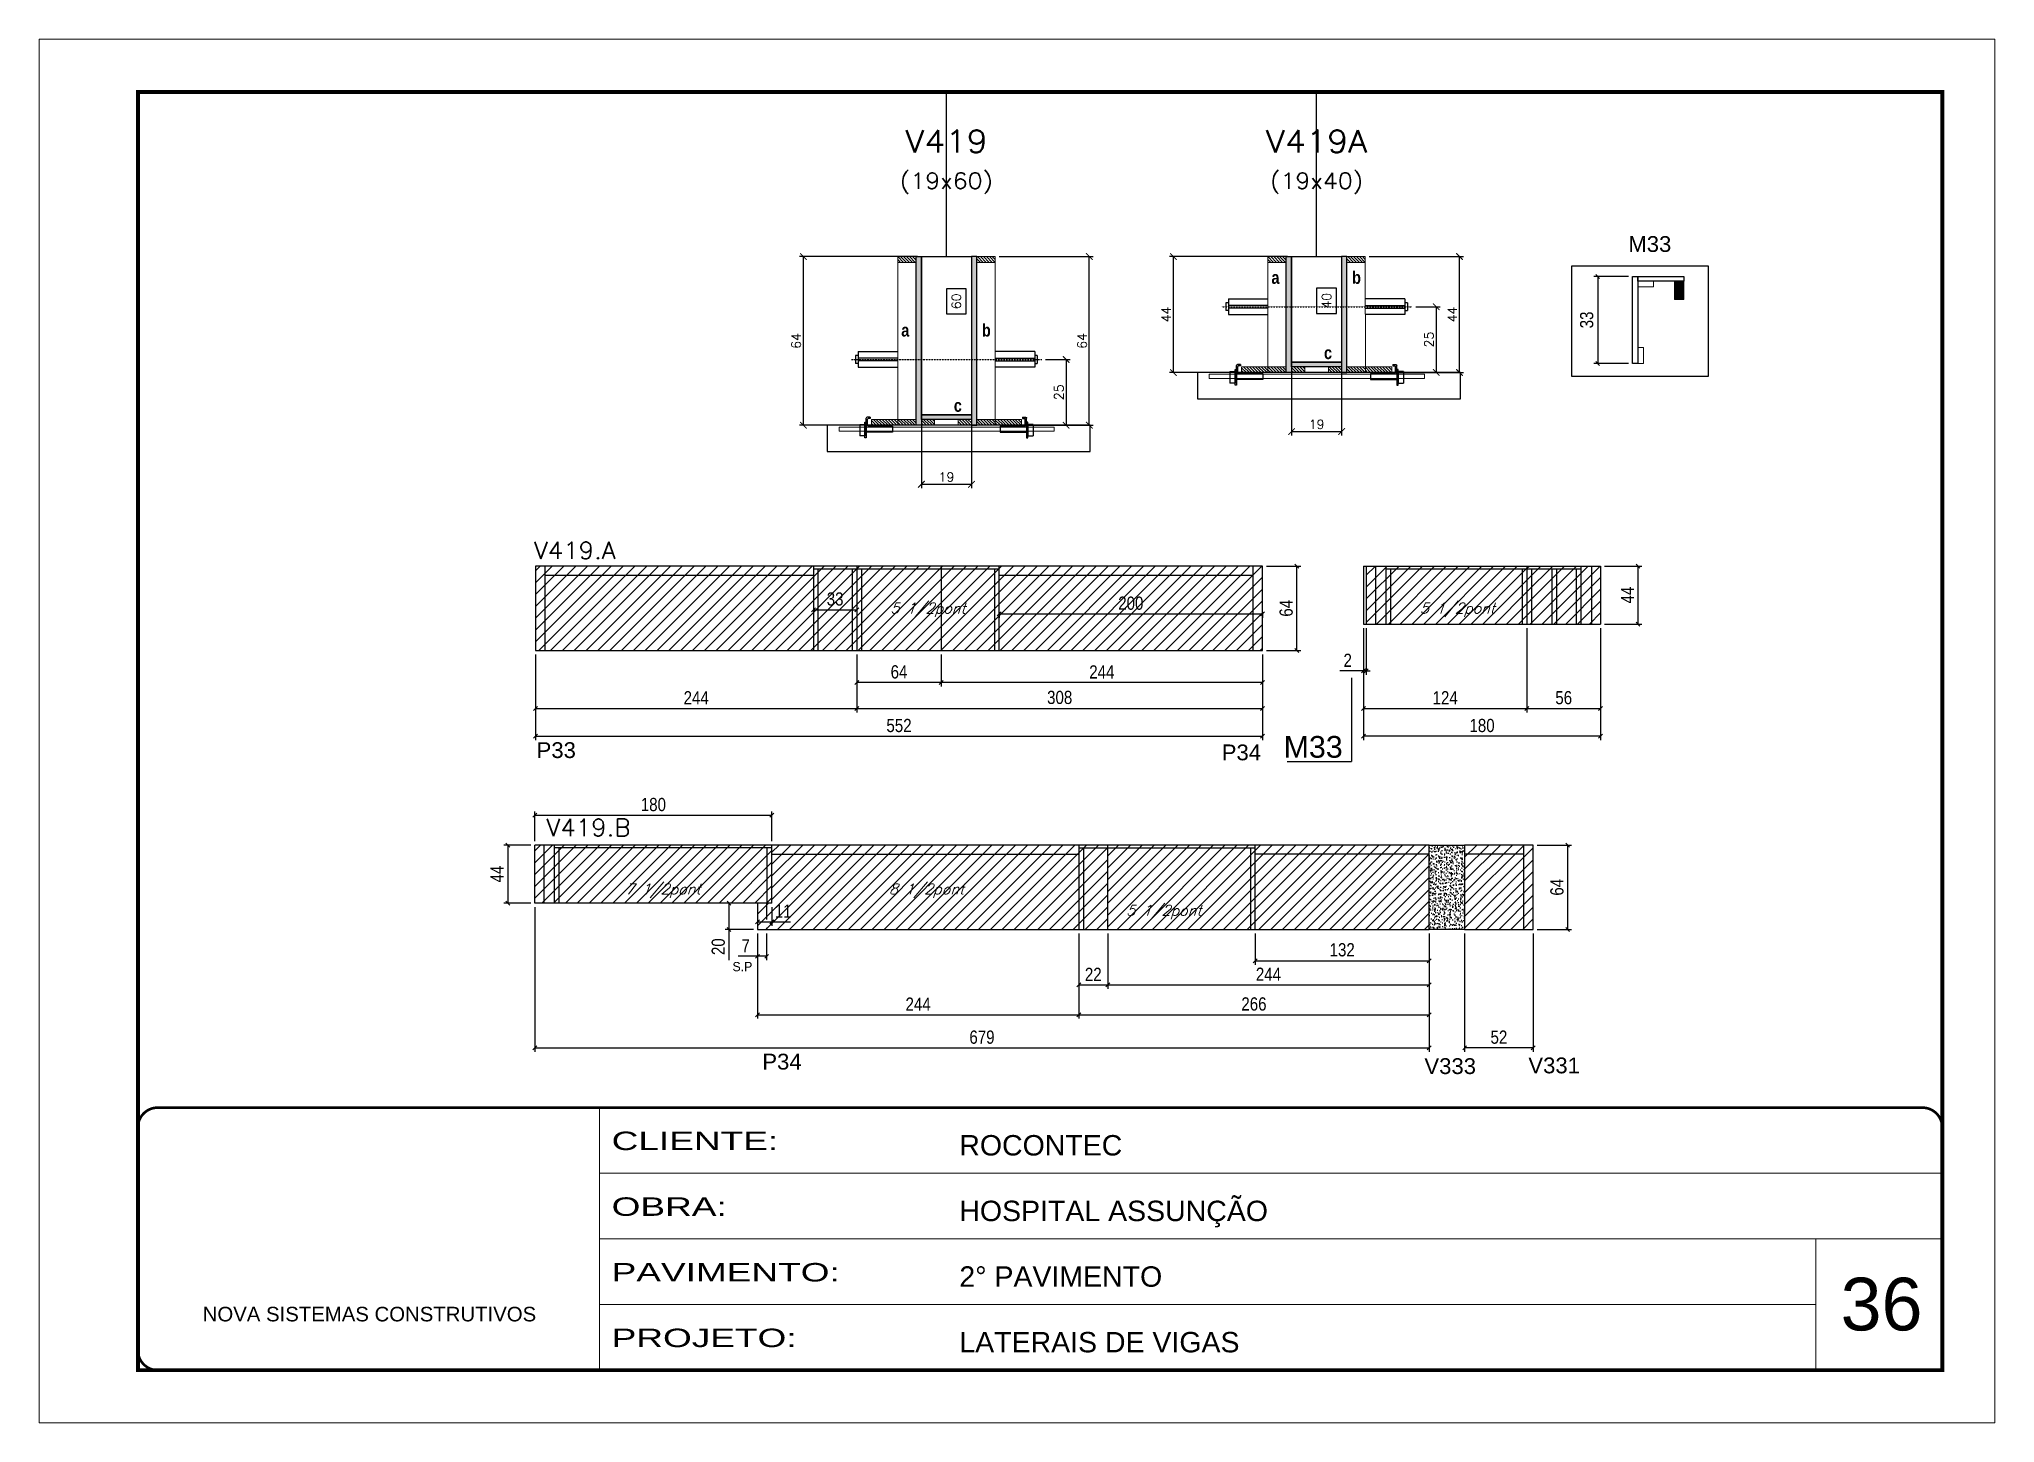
# Model space of a CAD drawing. Extents: x 137137 to 143418, y 10464 to 34486.
# Drawn here: x 141892 to 143377, y 24247 to 25297 of the extents above; entities that cross this region are included whole.
import ezdxf
from ezdxf.enums import TextEntityAlignment as Align

# ---------------------------------------------------------------- set-up
doc = ezdxf.new("R2010")
doc.units = 0
for name, pattern in [('CONTINUO', [0]), ('DASHED', [0.75, 0.5, -0.25]), ('HIDDEN', [0.375, 0.25, -0.125])]:
    doc.linetypes.add(name, pattern=pattern)
for name, color, linetype in [('5', 5, 'Continuous'), ('barrote', 251, 'Continuous'), ('COTA', 241, 'Continuous'), ('Cota Seção (2x)', 4, 'Continuous'), ('detalhes', 4, 'Continuous'), ('NOMENCLATURA', 7, 'Continuous'), ('Painéis', 200, 'Continuous'), ('presilha', 1, 'Continuous'), ('Reaproveitamento', 251, 'Continuous'), ('SARR_2.2x7', 40, 'Continuous'), ('SARR_3.5x7', 81, 'Continuous'), ('TENSOR', 3, 'Continuous'), ('texto', 7, 'Continuous'), ('Texto de Titulo', 7, 'Continuous'), ('Texto Qtd Sarr', 242, 'Continuous')]:
    doc.layers.add(name, color=color, linetype=linetype)
for name, color, linetype, lineweight in [('CARIMBO', 255, 'Continuous', 9), ('CONCRETO', 251, 'Continuous', 25), ('Folhas', 255, 'Continuous', 9), ('Hachura', 251, 'Continuous', 9), ('Madeira', 126, 'Continuous', 18), ('Sarr 2.2x7', 40, 'Continuous', 9), ('SARRAFO DE PRESSAO', 251, 'DASHED', 9), ('SCO-___-LAJ', 2, 'Continuous', 0), ('Texto Seção', 7, 'Continuous', 15)]:
    doc.layers.add(name, color=color, linetype=linetype, lineweight=lineweight)
doc.styles.add('ARIAL', font='arial.ttf')
doc.styles.add('COTA TECNICA', font='techl___.ttf', dxfattribs={"height": 10})
doc.styles.add('REGUA-120', font='ROMANS.shx', dxfattribs={"height": 15})
doc.styles.add('Romans', font='romans.shx')
doc.styles.add('ROMAS860', font='ROMAS860.SHX')
doc.styles.get("Standard").update_dxf_attribs({"font": 'arial.ttf'})
doc.styles.add('TECNICA', font='techb___.ttf', dxfattribs={"height": 10})
doc.styles.add('Tecnologia', font='')
doc.styles.get('Tecnologia').set_extended_font_data('Forgotten Futurist')
doc.dimstyles.new('Cota Seção (2x)', dxfattribs={"dimtxt": 7, "dimasz": 5, "dimexe": 3, "dimexo": 3, "dimgap": 2, "dimtad": 3, "dimdec": 1, "dimlfac": 0.5, "dimzin": 12, "dimdsep": 46, "dimtxsty": 'Romans', "dimblk": 'ARCHTICK', "dimcen": 0, "dimclrd": 4, "dimclre": 4, "dimclrt": 1, "dimadec": 1, "dimazin": 3, "dimtfac": 1, "dimtdec": 1, "dimtmove": 0, "dimatfit": 3, "dimldrblk": 'OBLIQUE', "dimfxl": 1, "dimtolj": 1, "dimtzin": 12, "dimarcsym": 0})
doc.dimstyles.new('Cota Seção interna', dxfattribs={"dimtxt": 7, "dimasz": 6, "dimexe": 0.18, "dimexo": 2, "dimgap": -4, "dimtad": 3, "dimdec": 1, "dimlfac": 0.5, "dimzin": 12, "dimdsep": 46, "dimtxsty": 'Romans', "dimblk": 'ARCHTICK', "dimcen": 0.09, "dimse1": 1, "dimse2": 1, "dimsd1": 1, "dimsd2": 1, "dimclrd": 180, "dimclre": 5, "dimclrt": 1, "dimadec": 0, "dimazin": 3, "dimtfac": 1, "dimtdec": 1, "dimtofl": 0, "dimtmove": 0, "dimatfit": 3, "dimldrblk": 'ARCHTICK', "dimfxl": 1, "dimtolj": 1, "dimtzin": 0, "dimarcsym": 0})
doc.dimstyles.new('PAINEL', dxfattribs={"dimtxt": 10, "dimasz": 3, "dimexe": 3, "dimexo": 3, "dimgap": 3, "dimtad": 1, "dimdec": 1, "dimzin": 12, "dimdsep": 46, "dimtxsty": 'COTA TECNICA', "dimblk1": 'OBLIQUE', "dimblk2": 'OBLIQUE', "dimsah": 1, "dimcen": 0.9, "dimclrd": 4, "dimclre": 4, "dimclrt": 240, "dimadec": 1, "dimazin": 3, "dimtfac": 1, "dimtdec": 1, "dimtmove": 0, "dimatfit": 3, "dimfxl": 1, "dimtolj": 1, "dimtzin": 12, "dimarcsym": 0})
pattern_1 = [(315, (165518.8353, 16774.5315), (1.12253202, 1.12253202), [])]
pattern_2 = [(315, (165518.8353, 16700.9315), (1.12253202, 1.12253202), [])]
pattern_3 = [(45, (1571.5, -6891.4506), (-4.49012806, 4.49012806), [])]
pattern_4 = [(45, (1740.016, -6891.4506), (-4.49012806, 4.49012806), [])]
pattern_5 = [(315, (165799.8978, 16814.5315), (1.12253202, 1.12253202), [])]
pattern_6 = [(315, (165799.8978, 16740.9315), (1.12253202, 1.12253202), [])]

msp = doc.modelspace()

# ---------------------------------------------------------------- texts
at = {"layer": '5', "color": 7, "linetype": 'Continuous'}
msp.add_text('M33', height=12, rotation=359.99996, dxfattribs=at).set_placement((143099, 25135.7))
at = {"layer": '5', "linetype": 'Continuous'}
for s, p in [('P33', (142270.04, 24751.66)), ('P34', (142790.25, 24749.94)), ('P34', (142441.43, 24515.29)), ('V333', (142944.15, 24511.88)), ('V331', (143023.06, 24512.41))]:
    msp.add_text(s, height=12, rotation=359.99996, dxfattribs=at).set_placement(p)
at = {"layer": 'CARIMBO', "style": 'ARIAL'}
msp.add_text('36', height=40, dxfattribs=at).set_placement((143260.15, 24317.32))
at = {"layer": 'detalhes', "style": 'TECNICA'}
for s, p in [('a', (142827.97, 25111.51)), ('b', (142889.21, 25111.5)), ('a', (142546.91, 25071.51)), ('b', (142608.15, 25071.5)), ('c', (142867.88, 25054.41)), ('c', (142586.82, 25014.41))]:
    msp.add_text(s, height=9.6, dxfattribs=at).set_placement(p)
at = {"layer": 'NOMENCLATURA', "linetype": 'Continuous'}
msp.add_text('M33', height=16.5, dxfattribs=at).set_placement((142837.26, 24751.89))
at = {"layer": 'texto', "color": 2, "char_height": 8, "attachment_point": 5, "style": 'Romans'}
for s, insert in [('{\\Q19;\\C256;5 1/2pont}', (142567.17, 24864.1)), ('{\\Q19;\\C256;5 1/2pont}', (142969.18, 24864.1)), ('{\\Q19;\\C256;7 1/2pont}', (142365.91, 24650.94)), ('{\\Q19;\\C256;8 1/2pont}', (142566.07, 24650.94)), ('{\\Q19;\\C256;5 1/2pont}', (142746.3, 24634.79))]:
    msp.add_mtext(s, dxfattribs=dict(at, insert=insert))
at = {"layer": 'texto', "color": 4, "insert": (142426.29, 24593.34), "char_height": 7, "attachment_point": 5, "rotation": 359.99915, "style": 'ROMAS860'}
msp.add_mtext('S.P', dxfattribs=at)
at = {"layer": 'Texto Seção', "style": 'REGUA-120', "width": 1.05}
for s, p in [('V419.A', (142268.02, 24902.7)), ('V419.B', (142277.59, 24692.42))]:
    msp.add_text(s, height=13, dxfattribs=at).set_placement(p)

# ---------------------------------------------------------------- blocks, each defined once
blk = doc.blocks.new('9999999999')
at = {"color": 30, "linetype": 'CONTINUO'}
for p, q in [((98564.6, 34230.2), (98564.6, 34429.4)), ((98564.6, 34379.6), (99584, 34379.6)), ((98564.6, 34329.8), (99488, 34329.8)), ((99584, 34329.8), (99488, 34329.8)), ((99488, 34329.8), (99488, 34230.2)), ((98564.6, 34280), (99488, 34280))]:
    blk.add_line(p, q, dxfattribs=at)
at = {"color": 30, "linetype": 'CONTINUO', "const_width": 2}
blk.add_lwpolyline([(99584, 34230.2), (99584, 34414.4, 0.414214), (99569, 34429.4), (98229, 34429.4, 0.414214), (98214, 34414.4), (98214, 34245.2, 0.414214), (98229, 34230.2), (99584, 34230.2)], format="xyb", dxfattribs=at)
at = {"layer": 'Folhas'}
blk.add_lwpolyline([(98139, 34190.2), (99624, 34190.2), (99624, 35240.2), (98139, 35240.2)], close=True, dxfattribs=at)
at = {"layer": 'Folhas', "color": 30, "const_width": 3}
blk.add_lwpolyline([(98214, 34230.2), (99584, 34230.2), (99584, 35200.2), (98214, 35200.2)], close=True, dxfattribs=at)
at = {"color": 7, "linetype": 'Continuous', "ltscale": 5, "style": 'ARIAL'}
for s, height, p in [('ROCONTEC', 15.48, (98837.7, 34393.1)), ('HOSPITAL ASSUNÇÃO', 15.483, (98837.7, 34343.3)), ('2° PAVIMENTO', 15.483, (98837.7, 34293.5)), ('NOVA SISTEMAS CONSTRUTIVOS', 11.059, (98263.2, 34267.2)), ('LATERAIS DE VIGAS', 15.483, (98837.7, 34243.7))]:
    blk.add_text(s, height=height, dxfattribs=at).set_placement(p)
at = {"layer": 'Folhas', "color": 7, "style": 'Tecnologia', "width": 1.5}
for s, p in [('CLIENTE:', (98573.7, 34397.2)), ('OBRA:', (98573.7, 34347.3)), ('PAVIMENTO:', (98573.7, 34297.5)), ('PROJETO:', (98573.7, 34247.7))]:
    blk.add_text(s, height=14, dxfattribs=at).set_placement(p)
blk = doc.blocks.new('_Oblique')
at = {"color": 0, "linetype": 'ByBlock', "lineweight": -2}
blk.add_line((-0.5, -0.5), (0.5, 0.5), dxfattribs=at)
blk = doc.blocks.new('*D1251')
at = {"layer": 'COTA', "color": 4, "linetype": 'ByBlock', "lineweight": -2, "transparency": 16777216}
for p, q in [((142269.2, 24830.3), (142269.2, 24786.3)), ((142513.2, 24830.3), (142513.2, 24786.3)), ((142269.2, 24789.3), (142513.2, 24789.3))]:
    blk.add_line(p, q, dxfattribs=at)
at = {"layer": 'Defpoints', "color": 0, "linetype": 'ByBlock', "transparency": 16777216}
for p in [(142269.2, 24833.3), (142513.2, 24833.3), (142513.2, 24789.3)]:
    blk.add_point(p, dxfattribs=at)
at = {"layer": 'COTA', "color": 4, "linetype": 'ByBlock', "lineweight": -2, "transparency": 16777216, "xscale": 3, "yscale": 3, "zscale": 3, "rotation": 180}
blk.add_blockref('_Oblique', (142269.2, 24789.3), dxfattribs=at)
at = {"layer": 'COTA', "color": 4, "linetype": 'ByBlock', "lineweight": -2, "transparency": 16777216, "xscale": 3, "yscale": 3, "zscale": 3}
blk.add_blockref('_Oblique', (142513.2, 24789.3), dxfattribs=at)
at = {"layer": 'COTA', "color": 240, "linetype": 'ByBlock', "transparency": 16777216, "insert": (142391.2, 24797.4), "char_height": 10, "attachment_point": 5, "style": 'COTA TECNICA'}
blk.add_mtext('\\A1;244', dxfattribs=at)
blk = doc.blocks.new('*D1252')
at = {"layer": 'COTA', "color": 4, "linetype": 'ByBlock', "lineweight": -2, "transparency": 16777216}
for p, q in [((142577.2, 24830.3), (142577.2, 24805.9)), ((142821.2, 24830.3), (142821.2, 24805.9)), ((142821.2, 24808.9), (142577.2, 24808.9))]:
    blk.add_line(p, q, dxfattribs=at)
at = {"layer": 'Defpoints', "color": 0, "linetype": 'ByBlock', "transparency": 16777216}
for p in [(142577.2, 24833.3), (142821.2, 24833.3), (142577.2, 24808.9)]:
    blk.add_point(p, dxfattribs=at)
at = {"layer": 'COTA', "color": 4, "linetype": 'ByBlock', "lineweight": -2, "transparency": 16777216, "xscale": 3, "yscale": 3, "zscale": 3, "rotation": 180}
blk.add_blockref('_Oblique', (142577.2, 24808.9), dxfattribs=at)
at = {"layer": 'COTA', "color": 4, "linetype": 'ByBlock', "lineweight": -2, "transparency": 16777216, "xscale": 3, "yscale": 3, "zscale": 3}
blk.add_blockref('_Oblique', (142821.2, 24808.9), dxfattribs=at)
at = {"layer": 'COTA', "color": 240, "linetype": 'ByBlock', "transparency": 16777216, "insert": (142699.2, 24817), "char_height": 10, "attachment_point": 5, "style": 'COTA TECNICA'}
blk.add_mtext('\\A1;244', dxfattribs=at)
blk = doc.blocks.new('*D1253')
at = {"layer": 'COTA', "color": 4, "linetype": 'ByBlock', "lineweight": -2, "transparency": 16777216}
for p, q in [((142513.2, 24830.3), (142513.2, 24805.9)), ((142577.2, 24830.3), (142577.2, 24805.9)), ((142577.2, 24808.9), (142513.2, 24808.9))]:
    blk.add_line(p, q, dxfattribs=at)
at = {"layer": 'Defpoints', "color": 0, "linetype": 'ByBlock', "transparency": 16777216}
for p in [(142513.2, 24833.3), (142577.2, 24833.3), (142513.2, 24808.9)]:
    blk.add_point(p, dxfattribs=at)
at = {"layer": 'COTA', "color": 4, "linetype": 'ByBlock', "lineweight": -2, "transparency": 16777216, "xscale": 3, "yscale": 3, "zscale": 3, "rotation": 180}
blk.add_blockref('_Oblique', (142513.2, 24808.9), dxfattribs=at)
at = {"layer": 'COTA', "color": 4, "linetype": 'ByBlock', "lineweight": -2, "transparency": 16777216, "xscale": 3, "yscale": 3, "zscale": 3}
blk.add_blockref('_Oblique', (142577.2, 24808.9), dxfattribs=at)
at = {"layer": 'COTA', "color": 240, "linetype": 'ByBlock', "transparency": 16777216, "insert": (142545.2, 24817), "char_height": 10, "attachment_point": 5, "style": 'COTA TECNICA'}
blk.add_mtext('\\A1;64', dxfattribs=at)
blk = doc.blocks.new('*D1254')
at = {"layer": 'COTA', "color": 4, "linetype": 'ByBlock', "lineweight": -2, "transparency": 16777216}
for p, q in [((142974.7, 24618.6), (142974.7, 24528.7)), ((143026.7, 24618.6), (143026.7, 24528.7)), ((143026.7, 24531.7), (142974.7, 24531.7))]:
    blk.add_line(p, q, dxfattribs=at)
at = {"layer": 'Defpoints', "color": 0, "linetype": 'ByBlock', "transparency": 16777216}
for p in [(142974.7, 24621.6), (143026.7, 24621.6), (142974.7, 24531.7)]:
    blk.add_point(p, dxfattribs=at)
at = {"layer": 'COTA', "color": 4, "linetype": 'ByBlock', "lineweight": -2, "transparency": 16777216, "xscale": 3, "yscale": 3, "zscale": 3, "rotation": 180}
blk.add_blockref('_Oblique', (142974.7, 24531.7), dxfattribs=at)
at = {"layer": 'COTA', "color": 4, "linetype": 'ByBlock', "lineweight": -2, "transparency": 16777216, "xscale": 3, "yscale": 3, "zscale": 3}
blk.add_blockref('_Oblique', (143026.7, 24531.7), dxfattribs=at)
at = {"layer": 'COTA', "color": 240, "linetype": 'ByBlock', "transparency": 16777216, "insert": (143000.7, 24539.8), "char_height": 10, "attachment_point": 5, "style": 'COTA TECNICA'}
blk.add_mtext('\\A1;52', dxfattribs=at)
blk = doc.blocks.new('*D1255')
at = {"layer": 'COTA', "color": 4, "linetype": 'ByBlock', "lineweight": -2, "transparency": 16777216}
for p, q in [((142437.7, 24618.6), (142437.7, 24553.9)), ((142681.7, 24618.6), (142681.7, 24553.9)), ((142437.7, 24556.9), (142681.7, 24556.9))]:
    blk.add_line(p, q, dxfattribs=at)
at = {"layer": 'Defpoints', "color": 0, "linetype": 'ByBlock', "transparency": 16777216}
for p in [(142437.7, 24621.6), (142681.7, 24621.6), (142681.7, 24556.9)]:
    blk.add_point(p, dxfattribs=at)
at = {"layer": 'COTA', "color": 4, "linetype": 'ByBlock', "lineweight": -2, "transparency": 16777216, "xscale": 3, "yscale": 3, "zscale": 3, "rotation": 180}
blk.add_blockref('_Oblique', (142437.7, 24556.9), dxfattribs=at)
at = {"layer": 'COTA', "color": 4, "linetype": 'ByBlock', "lineweight": -2, "transparency": 16777216, "xscale": 3, "yscale": 3, "zscale": 3}
blk.add_blockref('_Oblique', (142681.7, 24556.9), dxfattribs=at)
at = {"layer": 'COTA', "color": 240, "linetype": 'ByBlock', "transparency": 16777216, "insert": (142559.7, 24564.9), "char_height": 10, "attachment_point": 5, "style": 'COTA TECNICA'}
blk.add_mtext('\\A1;244', dxfattribs=at)
blk = doc.blocks.new('*D1256')
at = {"layer": 'COTA', "color": 4, "linetype": 'ByBlock', "lineweight": -2, "transparency": 16777216}
for p, q in [((142681.7, 24618.6), (142681.7, 24553.9)), ((142947.7, 24618.6), (142947.7, 24553.9)), ((142681.7, 24556.9), (142947.7, 24556.9))]:
    blk.add_line(p, q, dxfattribs=at)
at = {"layer": 'Defpoints', "color": 0, "linetype": 'ByBlock', "transparency": 16777216}
for p in [(142681.7, 24621.6), (142947.7, 24621.6), (142947.7, 24556.9)]:
    blk.add_point(p, dxfattribs=at)
at = {"layer": 'COTA', "color": 4, "linetype": 'ByBlock', "lineweight": -2, "transparency": 16777216, "xscale": 3, "yscale": 3, "zscale": 3, "rotation": 180}
blk.add_blockref('_Oblique', (142681.7, 24556.9), dxfattribs=at)
at = {"layer": 'COTA', "color": 4, "linetype": 'ByBlock', "lineweight": -2, "transparency": 16777216, "xscale": 3, "yscale": 3, "zscale": 3}
blk.add_blockref('_Oblique', (142947.7, 24556.9), dxfattribs=at)
at = {"layer": 'COTA', "color": 240, "linetype": 'ByBlock', "transparency": 16777216, "insert": (142814.7, 24565), "char_height": 10, "attachment_point": 5, "style": 'COTA TECNICA'}
blk.add_mtext('\\A1;266', dxfattribs=at)
blk = doc.blocks.new('*D1257')
at = {"layer": 'COTA', "color": 4, "linetype": 'ByBlock', "lineweight": -2, "transparency": 16777216}
for p, q in [((143029.7, 24685.6), (143055.9, 24685.6)), ((143052.9, 24685.6), (143052.9, 24621.6)), ((143029.7, 24621.6), (143055.9, 24621.6))]:
    blk.add_line(p, q, dxfattribs=at)
at = {"layer": 'Defpoints', "color": 0, "linetype": 'ByBlock', "transparency": 16777216}
for p in [(143026.7, 24685.6), (143026.7, 24621.6), (143052.9, 24621.6)]:
    blk.add_point(p, dxfattribs=at)
at = {"layer": 'COTA', "color": 4, "linetype": 'ByBlock', "lineweight": -2, "transparency": 16777216, "xscale": 3, "yscale": 3, "zscale": 3}
for p, rotation in [((143052.9, 24685.6), 90), ((143052.9, 24621.6), 270)]:
    blk.add_blockref('_Oblique', p, dxfattribs=dict(at, rotation=rotation))
at = {"layer": 'COTA', "color": 240, "linetype": 'ByBlock', "transparency": 16777216, "insert": (143044.8, 24653.6), "char_height": 10, "attachment_point": 5, "rotation": 90, "style": 'COTA TECNICA'}
blk.add_mtext('\\A1;64', dxfattribs=at)
blk = doc.blocks.new('_ArchTick')
at = {"color": 0, "linetype": 'ByBlock', "const_width": 0.15}
blk.add_lwpolyline([(-0.5, -0.5), (0.5, 0.5)], dxfattribs=at)
blk = doc.blocks.new('*D1258')
at = {"layer": 'COTA', "color": 4, "lineweight": -2, "transparency": 16777216}
for p, q in [((142559.2, 25132.2), (142469.6, 25132.2)), ((142472.6, 25004.2), (142472.6, 25132.2)), ((142521.2, 25004.2), (142469.6, 25004.2))]:
    blk.add_line(p, q, dxfattribs=at)
at = {"layer": 'Defpoints', "color": 0, "transparency": 16777216}
for p in [(142472.6, 25132.2), (142562.2, 25132.2), (142524.2, 25004.2)]:
    blk.add_point(p, dxfattribs=at)
at = {"layer": 'COTA', "color": 4, "lineweight": -2, "transparency": 16777216, "xscale": 5, "yscale": 5, "zscale": 5}
for p, rotation in [((142472.6, 25132.2), 90), ((142472.6, 25004.2), 270)]:
    blk.add_blockref('_ArchTick', p, dxfattribs=dict(at, rotation=rotation))
at = {"layer": 'COTA', "color": 1, "transparency": 16777216, "insert": (142467.1, 25068.2), "char_height": 7, "attachment_point": 5, "rotation": 90, "style": 'Romans'}
blk.add_mtext('\\A1;64', dxfattribs=at)
blk = doc.blocks.new('*D1259')
at = {"layer": 'COTA', "color": 4, "lineweight": -2, "transparency": 16777216}
for p, q in [((142621.2, 25132.2), (142692.7, 25132.2)), ((142689.7, 25004.2), (142689.7, 25132.2)), ((142641.2, 25004.2), (142692.7, 25004.2))]:
    blk.add_line(p, q, dxfattribs=at)
at = {"layer": 'Defpoints', "color": 0, "transparency": 16777216}
for p in [(142618.2, 25132.2), (142689.7, 25132.2), (142638.2, 25004.2)]:
    blk.add_point(p, dxfattribs=at)
at = {"layer": 'COTA', "color": 4, "lineweight": -2, "transparency": 16777216, "xscale": 5, "yscale": 5, "zscale": 5}
for p, rotation in [((142689.7, 25132.2), 90), ((142689.7, 25004.2), 270)]:
    blk.add_blockref('_ArchTick', p, dxfattribs=dict(at, rotation=rotation))
at = {"layer": 'COTA', "color": 1, "transparency": 16777216, "insert": (142684.2, 25068.2), "char_height": 7, "attachment_point": 5, "rotation": 90, "style": 'Romans'}
blk.add_mtext('\\A1;64', dxfattribs=at)
blk = doc.blocks.new('*D1260')
at = {"layer": 'Cota Seção (2x)', "color": 180, "lineweight": -2, "transparency": 16777216}
for p, q in [((142596.2, 25107.7), (142581.2, 25107.7)), ((142581.2, 25107.7), (142581.2, 25088.7)), ((142596.2, 25088.7), (142596.2, 25107.7)), ((142581.2, 25088.7), (142596.2, 25088.7))]:
    blk.add_line(p, q, dxfattribs=at)
at = {"layer": 'Defpoints', "color": 0, "transparency": 16777216}
for p in [(142600.2, 25132.2), (142600.2, 25132.2), (142600.2, 25012.2)]:
    blk.add_point(p, dxfattribs=at)
at = {"layer": 'Cota Seção (2x)', "color": 1, "transparency": 16777216, "insert": (142588.7, 25098.2), "char_height": 7, "attachment_point": 5, "rotation": 90, "style": 'Romans'}
blk.add_mtext('\\A1;60', dxfattribs=at)
blk = doc.blocks.new('titulo1')
at = {"layer": 'Defpoints', "color": 252, "linetype": 'HIDDEN', "ltscale": 2}
blk.add_line((0, 0), (0, 125), dxfattribs=at)
at = {"layer": 'Defpoints', "style": 'Romans', "oblique": 15}
blk.add_attdef('FOLHA', text='', height=10, dxfattribs=at).set_placement((0, 15.6), align=Align.MIDDLE_CENTER)
at = {"layer": 'Texto Qtd Sarr', "color": 3, "style": 'Romans', "oblique": 15}
for tag, height, p in [('TITULO', 17, (0, 71.4)), ('SEÇÃO', 12, (0, 41.5))]:
    blk.add_attdef(tag, text='', height=height, dxfattribs=at).set_placement(p, align=Align.MIDDLE_CENTER)
blk = doc.blocks.new('PRESILHA METÁLICA 1')
at = {"layer": 'presilha'}
for p, q in [((0, 13), (6, 13)), ((0, 13), (0, 0)), ((6, 0), (0, 0)), ((6, 15.5), (7.5, 15.5)), ((6, -2.5), (6, 15.5)), ((6, 13), (6, 0)), ((7.5, 10.6), (7.5, 19.9)), ((7.5, 15.5), (7.5, -2.5)), ((37.5, 4.1), (7.5, 4.1)), ((12, 21), (8.6, 21)), ((9, 11.6), (9, 18.9)), ((12, 19.5), (9.6, 19.5)), ((37.5, 11), (9.6, 11)), ((12, 21), (12, 19.5)), ((37.5, 11), (37.5, 4.1)), ((7.5, -2.5), (6, -2.5))]:
    blk.add_line(p, q, dxfattribs=at)
for centre, radius, start, end in [((8.6, 19.9), 1.14, 90, 180), ((9.6, 18.9), 0.57, 90, 180), ((9.6, 11.6), 0.57, 180, 270)]:
    blk.add_arc(centre, radius, start, end, dxfattribs=at)
blk = doc.blocks.new('*D1261')
at = {"layer": 'COTA', "color": 4, "lineweight": -2, "transparency": 16777216}
for p, q in [((142562.2, 25005.6), (142562.2, 24956.4)), ((142600.2, 25005.6), (142600.2, 24956.4)), ((142562.2, 24959.4), (142600.2, 24959.4))]:
    blk.add_line(p, q, dxfattribs=at)
at = {"layer": 'Defpoints', "color": 0, "transparency": 16777216}
for p in [(142562.2, 25008.6), (142600.2, 25008.6), (142600.2, 24959.4)]:
    blk.add_point(p, dxfattribs=at)
at = {"layer": 'COTA', "color": 4, "lineweight": -2, "transparency": 16777216, "xscale": 5, "yscale": 5, "zscale": 5, "rotation": 180}
blk.add_blockref('_ArchTick', (142562.2, 24959.4), dxfattribs=at)
at = {"layer": 'COTA', "color": 4, "lineweight": -2, "transparency": 16777216, "xscale": 5, "yscale": 5, "zscale": 5}
blk.add_blockref('_ArchTick', (142600.2, 24959.4), dxfattribs=at)
at = {"layer": 'COTA', "color": 1, "transparency": 16777216, "insert": (142581.2, 24964.9), "char_height": 7, "attachment_point": 5, "style": 'Romans'}
blk.add_mtext('\\A1;19', dxfattribs=at)
blk = doc.blocks.new('*D1262')
at = {"layer": 'COTA', "color": 4, "linetype": 'ByBlock', "lineweight": -2, "transparency": 16777216}
for p, q in [((142437.7, 24618.6), (142437.7, 24598.2)), ((142444.7, 24618.6), (142444.7, 24598.2)), ((142437.7, 24601.2), (142423, 24601.2)), ((142444.7, 24601.2), (142437.7, 24601.2))]:
    blk.add_line(p, q, dxfattribs=at)
at = {"layer": 'Defpoints', "color": 0, "linetype": 'ByBlock', "transparency": 16777216}
for p in [(142437.7, 24621.6), (142444.7, 24621.6), (142437.7, 24601.2)]:
    blk.add_point(p, dxfattribs=at)
at = {"layer": 'COTA', "color": 4, "linetype": 'ByBlock', "lineweight": -2, "transparency": 16777216, "xscale": 3, "yscale": 3, "zscale": 3, "rotation": 180}
blk.add_blockref('_Oblique', (142437.7, 24601.2), dxfattribs=at)
at = {"layer": 'COTA', "color": 4, "linetype": 'ByBlock', "lineweight": -2, "transparency": 16777216, "xscale": 3, "yscale": 3, "zscale": 3}
blk.add_blockref('_Oblique', (142444.7, 24601.2), dxfattribs=at)
at = {"layer": 'COTA', "color": 240, "linetype": 'ByBlock', "transparency": 16777216, "insert": (142428.8, 24609.2), "char_height": 10, "attachment_point": 5, "style": 'COTA TECNICA'}
blk.add_mtext('\\A1;7', dxfattribs=at)
blk = doc.blocks.new('*D1263')
at = {"layer": 'COTA', "color": 4, "linetype": 'ByBlock', "lineweight": -2, "transparency": 16777216}
for p, q in [((142815.7, 24618.6), (142815.7, 24594.8)), ((142947.7, 24618.6), (142947.7, 24594.8)), ((142815.7, 24597.8), (142947.7, 24597.8))]:
    blk.add_line(p, q, dxfattribs=at)
at = {"layer": 'Defpoints', "color": 0, "linetype": 'ByBlock', "transparency": 16777216}
for p in [(142815.7, 24621.6), (142947.7, 24621.6), (142947.7, 24597.8)]:
    blk.add_point(p, dxfattribs=at)
at = {"layer": 'COTA', "color": 4, "linetype": 'ByBlock', "lineweight": -2, "transparency": 16777216, "xscale": 3, "yscale": 3, "zscale": 3, "rotation": 180}
blk.add_blockref('_Oblique', (142815.7, 24597.8), dxfattribs=at)
at = {"layer": 'COTA', "color": 4, "linetype": 'ByBlock', "lineweight": -2, "transparency": 16777216, "xscale": 3, "yscale": 3, "zscale": 3}
blk.add_blockref('_Oblique', (142947.7, 24597.8), dxfattribs=at)
at = {"layer": 'COTA', "color": 240, "linetype": 'ByBlock', "transparency": 16777216, "insert": (142881.7, 24606.1), "char_height": 10, "attachment_point": 5, "style": 'COTA TECNICA'}
blk.add_mtext('\\A1;132', dxfattribs=at)
blk = doc.blocks.new('*D1264')
at = {"layer": 'COTA', "color": 4, "linetype": 'ByBlock', "lineweight": -2, "transparency": 16777216}
for p, q in [((142681.7, 24618.6), (142681.7, 24576.5)), ((142703.7, 24618.6), (142703.7, 24576.5)), ((142681.7, 24579.5), (142703.7, 24579.5))]:
    blk.add_line(p, q, dxfattribs=at)
at = {"layer": 'Defpoints', "color": 0, "linetype": 'ByBlock', "transparency": 16777216}
for p in [(142681.7, 24621.6), (142703.7, 24621.6), (142703.7, 24579.5)]:
    blk.add_point(p, dxfattribs=at)
at = {"layer": 'COTA', "color": 4, "linetype": 'ByBlock', "lineweight": -2, "transparency": 16777216, "xscale": 3, "yscale": 3, "zscale": 3, "rotation": 180}
blk.add_blockref('_Oblique', (142681.7, 24579.5), dxfattribs=at)
at = {"layer": 'COTA', "color": 4, "linetype": 'ByBlock', "lineweight": -2, "transparency": 16777216, "xscale": 3, "yscale": 3, "zscale": 3}
blk.add_blockref('_Oblique', (142703.7, 24579.5), dxfattribs=at)
at = {"layer": 'COTA', "color": 240, "linetype": 'ByBlock', "transparency": 16777216, "insert": (142692.7, 24587.5), "char_height": 10, "attachment_point": 5, "style": 'COTA TECNICA'}
blk.add_mtext('\\A1;22', dxfattribs=at)
blk = doc.blocks.new('*D1265')
at = {"layer": 'COTA', "color": 4, "linetype": 'ByBlock', "lineweight": -2, "transparency": 16777216}
for p, q in [((142703.7, 24618.6), (142703.7, 24576.5)), ((142947.7, 24618.6), (142947.7, 24576.5)), ((142703.7, 24579.5), (142947.7, 24579.5))]:
    blk.add_line(p, q, dxfattribs=at)
at = {"layer": 'Defpoints', "color": 0, "linetype": 'ByBlock', "transparency": 16777216}
for p in [(142703.7, 24621.6), (142947.7, 24621.6), (142947.7, 24579.5)]:
    blk.add_point(p, dxfattribs=at)
at = {"layer": 'COTA', "color": 4, "linetype": 'ByBlock', "lineweight": -2, "transparency": 16777216, "xscale": 3, "yscale": 3, "zscale": 3, "rotation": 180}
blk.add_blockref('_Oblique', (142703.7, 24579.5), dxfattribs=at)
at = {"layer": 'COTA', "color": 4, "linetype": 'ByBlock', "lineweight": -2, "transparency": 16777216, "xscale": 3, "yscale": 3, "zscale": 3}
blk.add_blockref('_Oblique', (142947.7, 24579.5), dxfattribs=at)
at = {"layer": 'COTA', "color": 240, "linetype": 'ByBlock', "transparency": 16777216, "insert": (142825.7, 24587.6), "char_height": 10, "attachment_point": 5, "style": 'COTA TECNICA'}
blk.add_mtext('\\A1;244', dxfattribs=at)
blk = doc.blocks.new('*D1268')
at = {"layer": 'COTA', "color": 4, "lineweight": -2, "transparency": 16777216}
for p, q in [((142513.2, 24830.3), (142513.2, 24786.3)), ((142821.2, 24830.3), (142821.2, 24786.3)), ((142513.2, 24789.3), (142821.2, 24789.3))]:
    blk.add_line(p, q, dxfattribs=at)
at = {"layer": 'Defpoints', "color": 0, "transparency": 16777216}
for p in [(142513.2, 24833.3), (142821.2, 24833.3), (142821.2, 24789.3)]:
    blk.add_point(p, dxfattribs=at)
at = {"layer": 'COTA', "color": 4, "lineweight": -2, "transparency": 16777216, "xscale": 3, "yscale": 3, "zscale": 3, "rotation": 180}
blk.add_blockref('_Oblique', (142513.2, 24789.3), dxfattribs=at)
at = {"layer": 'COTA', "color": 4, "lineweight": -2, "transparency": 16777216, "xscale": 3, "yscale": 3, "zscale": 3}
blk.add_blockref('_Oblique', (142821.2, 24789.3), dxfattribs=at)
at = {"layer": 'COTA', "color": 240, "transparency": 16777216, "insert": (142667.2, 24797.6), "char_height": 10, "attachment_point": 5, "style": 'COTA TECNICA'}
blk.add_mtext('\\A1;308', dxfattribs=at)
blk = doc.blocks.new('*D1269')
at = {"layer": 'COTA', "color": 4, "lineweight": -2, "transparency": 16777216}
for p, q in [((142621.2, 24862.3), (142621.2, 24858)), ((142621.2, 24861), (142821.2, 24861)), ((142821.2, 24862.3), (142821.2, 24858))]:
    blk.add_line(p, q, dxfattribs=at)
at = {"layer": 'Defpoints', "color": 0, "transparency": 16777216}
for p in [(142621.2, 24865.3), (142821.2, 24865.3), (142821.2, 24861)]:
    blk.add_point(p, dxfattribs=at)
at = {"layer": 'COTA', "color": 4, "lineweight": -2, "transparency": 16777216, "xscale": 3, "yscale": 3, "zscale": 3, "rotation": 180}
blk.add_blockref('_Oblique', (142621.2, 24861), dxfattribs=at)
at = {"layer": 'COTA', "color": 4, "lineweight": -2, "transparency": 16777216, "xscale": 3, "yscale": 3, "zscale": 3}
blk.add_blockref('_Oblique', (142821.2, 24861), dxfattribs=at)
at = {"layer": 'COTA', "color": 240, "transparency": 16777216, "insert": (142721.2, 24869.1), "char_height": 10, "attachment_point": 5, "style": 'COTA TECNICA'}
blk.add_mtext('\\A1;200', dxfattribs=at)
blk = doc.blocks.new('*D1270')
at = {"layer": 'COTA', "color": 4, "lineweight": -2, "transparency": 16777216}
blk.add_line((142480.2, 24864.1), (142513.2, 24864.1), dxfattribs=at)
at = {"layer": 'Defpoints', "color": 0, "transparency": 16777216}
for p in [(142480.2, 24864.1), (142513.2, 24864.1), (142513.2, 24864.1)]:
    blk.add_point(p, dxfattribs=at)
at = {"layer": 'COTA', "color": 4, "lineweight": -2, "transparency": 16777216, "xscale": 3, "yscale": 3, "zscale": 3, "rotation": 180}
blk.add_blockref('_Oblique', (142480.2, 24864.1), dxfattribs=at)
at = {"layer": 'COTA', "color": 4, "lineweight": -2, "transparency": 16777216, "xscale": 3, "yscale": 3, "zscale": 3}
blk.add_blockref('_Oblique', (142513.2, 24864.1), dxfattribs=at)
at = {"layer": 'COTA', "color": 240, "transparency": 16777216, "insert": (142496.7, 24872.3), "char_height": 10, "attachment_point": 5, "style": 'COTA TECNICA'}
blk.add_mtext('\\A1;33', dxfattribs=at)
blk = doc.blocks.new('*D1271')
at = {"layer": 'COTA', "color": 4, "lineweight": -2, "transparency": 16777216}
for p, q in [((142824.2, 24897.3), (142850.3, 24897.3)), ((142847.3, 24833.3), (142847.3, 24897.3)), ((142824.2, 24833.3), (142850.3, 24833.3))]:
    blk.add_line(p, q, dxfattribs=at)
at = {"layer": 'Defpoints', "color": 0, "transparency": 16777216}
for p in [(142821.2, 24897.3), (142847.3, 24897.3), (142821.2, 24833.3)]:
    blk.add_point(p, dxfattribs=at)
at = {"layer": 'COTA', "color": 4, "lineweight": -2, "transparency": 16777216, "xscale": 3, "yscale": 3, "zscale": 3}
for p, rotation in [((142847.3, 24897.3), 90), ((142847.3, 24833.3), 270)]:
    blk.add_blockref('_Oblique', p, dxfattribs=dict(at, rotation=rotation))
at = {"layer": 'COTA', "color": 240, "transparency": 16777216, "insert": (142839.2, 24865.3), "char_height": 10, "attachment_point": 5, "rotation": 90, "style": 'COTA TECNICA'}
blk.add_mtext('\\A1;64', dxfattribs=at)
blk = doc.blocks.new('*D1266')
at = {"layer": 'COTA', "color": 4, "lineweight": -2, "transparency": 16777216}
for p, q in [((142656.5, 25054.1), (142675.1, 25054.1)), ((142672.1, 25054.1), (142672.1, 25004.2)), ((142656.5, 25004.2), (142675.1, 25004.2))]:
    blk.add_line(p, q, dxfattribs=at)
at = {"layer": 'Defpoints', "color": 0, "transparency": 16777216}
for p in [(142653.5, 25054.1), (142653.5, 25004.2), (142672.1, 25004.2)]:
    blk.add_point(p, dxfattribs=at)
at = {"layer": 'COTA', "color": 4, "lineweight": -2, "transparency": 16777216, "xscale": 5, "yscale": 5, "zscale": 5}
for p, rotation in [((142672.1, 25054.1), 90), ((142672.1, 25004.2), 270)]:
    blk.add_blockref('_ArchTick', p, dxfattribs=dict(at, rotation=rotation))
at = {"layer": 'COTA', "color": 1, "transparency": 16777216, "insert": (142666.6, 25029.2), "char_height": 7, "attachment_point": 5, "rotation": 90, "style": 'Romans'}
blk.add_mtext('\\A1;25', dxfattribs=at)
blk = doc.blocks.new('*D1272')
at = {"layer": 'COTA', "color": 4, "lineweight": -2, "ltscale": 25, "transparency": 16777216}
for p, q in [((142269.2, 24830.3), (142269.2, 24765.2)), ((142821.2, 24830.3), (142821.2, 24765.2)), ((142269.2, 24768.2), (142821.2, 24768.2))]:
    blk.add_line(p, q, dxfattribs=at)
at = {"layer": 'Defpoints', "color": 0, "ltscale": 25, "transparency": 16777216}
for p in [(142269.2, 24833.3), (142821.2, 24833.3), (142821.2, 24768.2)]:
    blk.add_point(p, dxfattribs=at)
at = {"layer": 'COTA', "color": 4, "lineweight": -2, "ltscale": 25, "transparency": 16777216, "xscale": 3, "yscale": 3, "zscale": 3, "rotation": 180}
blk.add_blockref('_Oblique', (142269.2, 24768.2), dxfattribs=at)
at = {"layer": 'COTA', "color": 4, "lineweight": -2, "ltscale": 25, "transparency": 16777216, "xscale": 3, "yscale": 3, "zscale": 3}
blk.add_blockref('_Oblique', (142821.2, 24768.2), dxfattribs=at)
at = {"layer": 'COTA', "color": 240, "ltscale": 25, "transparency": 16777216, "insert": (142545.2, 24776.3), "char_height": 10, "attachment_point": 5, "style": 'COTA TECNICA'}
blk.add_mtext('\\A1;552', dxfattribs=at)
blk = doc.blocks.new('*D1273')
at = {"layer": 'COTA', "color": 4, "lineweight": -2, "ltscale": 25, "transparency": 16777216}
for p, q in [((142268.7, 24638.6), (142268.7, 24528.7)), ((142947.7, 24618.6), (142947.7, 24528.7)), ((142268.7, 24531.7), (142947.7, 24531.7))]:
    blk.add_line(p, q, dxfattribs=at)
at = {"layer": 'Defpoints', "color": 0, "ltscale": 25, "transparency": 16777216}
for p in [(142268.7, 24641.6), (142947.7, 24621.6), (142947.7, 24531.7)]:
    blk.add_point(p, dxfattribs=at)
at = {"layer": 'COTA', "color": 4, "lineweight": -2, "ltscale": 25, "transparency": 16777216, "xscale": 3, "yscale": 3, "zscale": 3, "rotation": 180}
blk.add_blockref('_Oblique', (142268.7, 24531.7), dxfattribs=at)
at = {"layer": 'COTA', "color": 4, "lineweight": -2, "ltscale": 25, "transparency": 16777216, "xscale": 3, "yscale": 3, "zscale": 3}
blk.add_blockref('_Oblique', (142947.7, 24531.7), dxfattribs=at)
at = {"layer": 'COTA', "color": 240, "ltscale": 25, "transparency": 16777216, "insert": (142608.2, 24539.8), "char_height": 10, "attachment_point": 5, "style": 'COTA TECNICA'}
blk.add_mtext('\\A1;679', dxfattribs=at)
blk = doc.blocks.new('*D1274')
at = {"layer": 'COTA', "color": 4, "lineweight": -2, "ltscale": 25, "transparency": 16777216}
for p, q in [((143080.9, 24897.3), (143109.3, 24897.3)), ((143106.3, 24897.3), (143106.3, 24853.3)), ((143080.9, 24853.3), (143109.3, 24853.3))]:
    blk.add_line(p, q, dxfattribs=at)
at = {"layer": 'Defpoints', "color": 0, "ltscale": 25, "transparency": 16777216}
for p in [(143077.9, 24897.3), (143077.9, 24853.3), (143106.3, 24853.3)]:
    blk.add_point(p, dxfattribs=at)
at = {"layer": 'COTA', "color": 4, "lineweight": -2, "ltscale": 25, "transparency": 16777216, "xscale": 3, "yscale": 3, "zscale": 3}
for p, rotation in [((143106.3, 24897.3), 90), ((143106.3, 24853.3), 270)]:
    blk.add_blockref('_Oblique', p, dxfattribs=dict(at, rotation=rotation))
at = {"layer": 'COTA', "color": 240, "ltscale": 25, "transparency": 16777216, "insert": (143098.3, 24875.3), "char_height": 10, "attachment_point": 5, "rotation": 90, "style": 'COTA TECNICA'}
blk.add_mtext('\\A1;44', dxfattribs=at)
blk = doc.blocks.new('*D1275')
at = {"layer": 'COTA', "color": 4, "lineweight": -2, "ltscale": 25, "transparency": 16777216}
for p, q in [((142897.9, 24850.3), (142897.9, 24765.2)), ((143077.9, 24850.3), (143077.9, 24765.2)), ((143077.9, 24768.2), (142897.9, 24768.2))]:
    blk.add_line(p, q, dxfattribs=at)
at = {"layer": 'Defpoints', "color": 0, "ltscale": 25, "transparency": 16777216}
for p in [(142897.9, 24853.3), (143077.9, 24853.3), (142897.9, 24768.2)]:
    blk.add_point(p, dxfattribs=at)
at = {"layer": 'COTA', "color": 4, "lineweight": -2, "ltscale": 25, "transparency": 16777216, "xscale": 3, "yscale": 3, "zscale": 3, "rotation": 180}
blk.add_blockref('_Oblique', (142897.9, 24768.2), dxfattribs=at)
at = {"layer": 'COTA', "color": 4, "lineweight": -2, "ltscale": 25, "transparency": 16777216, "xscale": 3, "yscale": 3, "zscale": 3}
blk.add_blockref('_Oblique', (143077.9, 24768.2), dxfattribs=at)
at = {"layer": 'COTA', "color": 240, "ltscale": 25, "transparency": 16777216, "insert": (142987.9, 24776.3), "char_height": 10, "attachment_point": 5, "style": 'COTA TECNICA'}
blk.add_mtext('\\A1;180', dxfattribs=at)
blk = doc.blocks.new('*D1276')
at = {"layer": 'COTA', "color": 4, "lineweight": -2, "ltscale": 25, "transparency": 16777216}
for p, q in [((142897.9, 24850.3), (142897.9, 24786.3)), ((143021.9, 24850.3), (143021.9, 24786.3)), ((142897.9, 24789.3), (143021.9, 24789.3))]:
    blk.add_line(p, q, dxfattribs=at)
at = {"layer": 'Defpoints', "color": 0, "ltscale": 25, "transparency": 16777216}
for p in [(142897.9, 24853.3), (143021.9, 24853.3), (143021.9, 24789.3)]:
    blk.add_point(p, dxfattribs=at)
at = {"layer": 'COTA', "color": 4, "lineweight": -2, "ltscale": 25, "transparency": 16777216, "xscale": 3, "yscale": 3, "zscale": 3, "rotation": 180}
blk.add_blockref('_Oblique', (142897.9, 24789.3), dxfattribs=at)
at = {"layer": 'COTA', "color": 4, "lineweight": -2, "ltscale": 25, "transparency": 16777216, "xscale": 3, "yscale": 3, "zscale": 3}
blk.add_blockref('_Oblique', (143021.9, 24789.3), dxfattribs=at)
at = {"layer": 'COTA', "color": 240, "ltscale": 25, "transparency": 16777216, "insert": (142959.9, 24797.4), "char_height": 10, "attachment_point": 5, "style": 'COTA TECNICA'}
blk.add_mtext('\\A1;124', dxfattribs=at)
blk = doc.blocks.new('*D1277')
at = {"layer": 'COTA', "color": 4, "lineweight": -2, "ltscale": 25, "transparency": 16777216}
for p, q in [((143021.9, 24850.3), (143021.9, 24786.3)), ((143077.9, 24850.3), (143077.9, 24786.3)), ((143021.9, 24789.3), (143077.9, 24789.3))]:
    blk.add_line(p, q, dxfattribs=at)
at = {"layer": 'Defpoints', "color": 0, "ltscale": 25, "transparency": 16777216}
for p in [(143021.9, 24853.3), (143077.9, 24853.3), (143077.9, 24789.3)]:
    blk.add_point(p, dxfattribs=at)
at = {"layer": 'COTA', "color": 4, "lineweight": -2, "ltscale": 25, "transparency": 16777216, "xscale": 3, "yscale": 3, "zscale": 3, "rotation": 180}
blk.add_blockref('_Oblique', (143021.9, 24789.3), dxfattribs=at)
at = {"layer": 'COTA', "color": 4, "lineweight": -2, "ltscale": 25, "transparency": 16777216, "xscale": 3, "yscale": 3, "zscale": 3}
blk.add_blockref('_Oblique', (143077.9, 24789.3), dxfattribs=at)
at = {"layer": 'COTA', "color": 240, "ltscale": 25, "transparency": 16777216, "insert": (143049.9, 24797.4), "char_height": 10, "attachment_point": 5, "style": 'COTA TECNICA'}
blk.add_mtext('\\A1;56', dxfattribs=at)
blk = doc.blocks.new('*D1278')
at = {"layer": 'COTA', "color": 4, "lineweight": -2, "ltscale": 25, "transparency": 16777216}
for p, q in [((142897.9, 24850.3), (142897.9, 24814.8)), ((142899.9, 24850.3), (142899.9, 24814.8)), ((142897.9, 24817.8), (142879.8, 24817.8)), ((142899.9, 24817.8), (142897.9, 24817.8)), ((142899.9, 24817.8), (142902.9, 24817.8))]:
    blk.add_line(p, q, dxfattribs=at)
at = {"layer": 'Defpoints', "color": 0, "ltscale": 25, "transparency": 16777216}
for p in [(142897.9, 24853.3), (142899.9, 24853.3), (142897.9, 24817.8)]:
    blk.add_point(p, dxfattribs=at)
at = {"layer": 'COTA', "color": 4, "lineweight": -2, "ltscale": 25, "transparency": 16777216, "xscale": 3, "yscale": 3, "zscale": 3}
blk.add_blockref('_Oblique', (142897.9, 24817.8), dxfattribs=at)
at = {"layer": 'COTA', "color": 4, "lineweight": -2, "ltscale": 25, "transparency": 16777216, "xscale": 3, "yscale": 3, "zscale": 3, "rotation": 180}
blk.add_blockref('_Oblique', (142899.9, 24817.8), dxfattribs=at)
at = {"layer": 'COTA', "color": 240, "ltscale": 25, "transparency": 16777216, "insert": (142885.9, 24825.8), "char_height": 10, "attachment_point": 5, "style": 'COTA TECNICA'}
blk.add_mtext('\\A1;2', dxfattribs=at)
blk = doc.blocks.new('*D1279')
at = {"layer": 'Defpoints', "color": 0, "linetype": 'ByBlock', "transparency": 16777216}
for p in [(143102.1, 25117.1), (143075.7, 25051.1), (143102.1, 25051.1)]:
    blk.add_point(p, dxfattribs=at)
at = {"layer": 'Sarr 2.2x7', "color": 4, "linetype": 'ByBlock', "lineweight": -2, "transparency": 16777216}
for p, q in [((143099.1, 25117.1), (143072.7, 25117.1)), ((143075.7, 25117.1), (143075.7, 25051.1)), ((143099.1, 25051.1), (143072.7, 25051.1))]:
    blk.add_line(p, q, dxfattribs=at)
at = {"layer": 'Sarr 2.2x7', "color": 4, "linetype": 'ByBlock', "lineweight": -2, "transparency": 16777216, "xscale": 3, "yscale": 3, "zscale": 3}
for p, rotation in [((143075.7, 25117.1), 90), ((143075.7, 25051.1), 270)]:
    blk.add_blockref('_Oblique', p, dxfattribs=dict(at, rotation=rotation))
at = {"layer": 'Sarr 2.2x7', "color": 240, "linetype": 'ByBlock', "transparency": 16777216, "insert": (143067.4, 25084.1), "char_height": 10, "attachment_point": 5, "rotation": 90, "style": 'COTA TECNICA'}
blk.add_mtext('\\A1;33', dxfattribs=at)
blk = doc.blocks.new('*D1280')
at = {"layer": 'COTA', "color": 4, "lineweight": -2, "ltscale": 25, "transparency": 16777216}
for p, q in [((142437.7, 24638.6), (142437.7, 24624.4)), ((142448.7, 24638.6), (142448.7, 24624.4)), ((142437.7, 24627.4), (142448.7, 24627.4)), ((142448.7, 24627.4), (142462.8, 24627.4))]:
    blk.add_line(p, q, dxfattribs=at)
at = {"layer": 'Defpoints', "color": 0, "ltscale": 25, "transparency": 16777216}
for p in [(142437.7, 24641.6), (142448.7, 24641.6), (142448.7, 24627.4)]:
    blk.add_point(p, dxfattribs=at)
at = {"layer": 'COTA', "color": 4, "lineweight": -2, "ltscale": 25, "transparency": 16777216, "xscale": 3, "yscale": 3, "zscale": 3, "rotation": 180}
blk.add_blockref('_Oblique', (142437.7, 24627.4), dxfattribs=at)
at = {"layer": 'COTA', "color": 4, "lineweight": -2, "ltscale": 25, "transparency": 16777216, "xscale": 3, "yscale": 3, "zscale": 3}
blk.add_blockref('_Oblique', (142448.7, 24627.4), dxfattribs=at)
at = {"layer": 'COTA', "color": 240, "ltscale": 25, "transparency": 16777216, "insert": (142457.2, 24635.5), "char_height": 10, "attachment_point": 5, "style": 'COTA TECNICA'}
blk.add_mtext('\\A1;11', dxfattribs=at)
blk = doc.blocks.new('*D1281')
at = {"layer": 'COTA', "color": 4, "lineweight": -2, "ltscale": 25, "transparency": 16777216}
for p, q in [((142268.7, 24688.6), (142268.7, 24711.2)), ((142448.7, 24688.6), (142448.7, 24711.2)), ((142268.7, 24708.2), (142448.7, 24708.2))]:
    blk.add_line(p, q, dxfattribs=at)
at = {"layer": 'Defpoints', "color": 0, "ltscale": 25, "transparency": 16777216}
for p in [(142448.7, 24708.2), (142268.7, 24685.6), (142448.7, 24685.6)]:
    blk.add_point(p, dxfattribs=at)
at = {"layer": 'COTA', "color": 4, "lineweight": -2, "ltscale": 25, "transparency": 16777216, "xscale": 3, "yscale": 3, "zscale": 3, "rotation": 180}
blk.add_blockref('_Oblique', (142268.7, 24708.2), dxfattribs=at)
at = {"layer": 'COTA', "color": 4, "lineweight": -2, "ltscale": 25, "transparency": 16777216, "xscale": 3, "yscale": 3, "zscale": 3}
blk.add_blockref('_Oblique', (142448.7, 24708.2), dxfattribs=at)
at = {"layer": 'COTA', "color": 240, "ltscale": 25, "transparency": 16777216, "insert": (142358.7, 24716.3), "char_height": 10, "attachment_point": 5, "style": 'COTA TECNICA'}
blk.add_mtext('\\A1;180', dxfattribs=at)
blk = doc.blocks.new('*D1282')
at = {"layer": 'COTA', "color": 4, "lineweight": -2, "ltscale": 25, "transparency": 16777216}
for p, q in [((142265.7, 24685.6), (142245.1, 24685.6)), ((142248.1, 24685.6), (142248.1, 24641.6)), ((142265.7, 24641.6), (142245.1, 24641.6))]:
    blk.add_line(p, q, dxfattribs=at)
at = {"layer": 'Defpoints', "color": 0, "ltscale": 25, "transparency": 16777216}
for p in [(142268.7, 24685.6), (142248.1, 24641.6), (142268.7, 24641.6)]:
    blk.add_point(p, dxfattribs=at)
at = {"layer": 'COTA', "color": 4, "lineweight": -2, "ltscale": 25, "transparency": 16777216, "xscale": 3, "yscale": 3, "zscale": 3}
for p, rotation in [((142248.1, 24685.6), 90), ((142248.1, 24641.6), 270)]:
    blk.add_blockref('_Oblique', p, dxfattribs=dict(at, rotation=rotation))
at = {"layer": 'COTA', "color": 240, "ltscale": 25, "transparency": 16777216, "insert": (142240, 24663.6), "char_height": 10, "attachment_point": 5, "rotation": 90, "style": 'COTA TECNICA'}
blk.add_mtext('\\A1;44', dxfattribs=at)
blk = doc.blocks.new('*D1267')
at = {"layer": 'COTA', "color": 4, "lineweight": -2, "ltscale": 25, "transparency": 16777216}
for p, q in [((142434.7, 24641.6), (142413.1, 24641.6)), ((142416.1, 24641.6), (142416.1, 24621.6)), ((142434.7, 24621.6), (142413.1, 24621.6)), ((142416.1, 24621.6), (142416.1, 24598.4))]:
    blk.add_line(p, q, dxfattribs=at)
at = {"layer": 'Defpoints', "color": 0, "ltscale": 25, "transparency": 16777216}
for p in [(142437.7, 24641.6), (142416.1, 24621.6), (142437.7, 24621.6)]:
    blk.add_point(p, dxfattribs=at)
at = {"layer": 'COTA', "color": 4, "lineweight": -2, "ltscale": 25, "transparency": 16777216, "xscale": 3, "yscale": 3, "zscale": 3}
for p, rotation in [((142416.1, 24641.6), 90), ((142416.1, 24621.6), 270)]:
    blk.add_blockref('_Oblique', p, dxfattribs=dict(at, rotation=rotation))
at = {"layer": 'COTA', "color": 240, "ltscale": 25, "transparency": 16777216, "insert": (142408, 24608.5), "char_height": 10, "attachment_point": 5, "rotation": 90, "style": 'COTA TECNICA'}
blk.add_mtext('\\A1;20', dxfattribs=at)
blk = doc.blocks.new('*D1283')
at = {"layer": 'COTA', "color": 4, "lineweight": -2, "transparency": 16777216}
for p, q in [((142840.3, 25132.2), (142750.6, 25132.2)), ((142753.6, 25044.2), (142753.6, 25132.2)), ((142802.3, 25044.2), (142750.6, 25044.2))]:
    blk.add_line(p, q, dxfattribs=at)
at = {"layer": 'Defpoints', "color": 0, "transparency": 16777216}
for p in [(142753.6, 25132.2), (142843.3, 25132.2), (142805.3, 25044.2)]:
    blk.add_point(p, dxfattribs=at)
at = {"layer": 'COTA', "color": 4, "lineweight": -2, "transparency": 16777216, "xscale": 5, "yscale": 5, "zscale": 5}
for p, rotation in [((142753.6, 25132.2), 90), ((142753.6, 25044.2), 270)]:
    blk.add_blockref('_ArchTick', p, dxfattribs=dict(at, rotation=rotation))
at = {"layer": 'COTA', "color": 1, "transparency": 16777216, "insert": (142748.1, 25088.2), "char_height": 7, "attachment_point": 5, "rotation": 90, "style": 'Romans'}
blk.add_mtext('\\A1;44', dxfattribs=at)
blk = doc.blocks.new('*D1284')
at = {"layer": 'COTA', "color": 4, "lineweight": -2, "transparency": 16777216}
for p, q in [((142902.3, 25132.2), (142973.8, 25132.2)), ((142970.8, 25044.2), (142970.8, 25132.2)), ((142922.3, 25044.2), (142973.8, 25044.2))]:
    blk.add_line(p, q, dxfattribs=at)
at = {"layer": 'Defpoints', "color": 0, "transparency": 16777216}
for p in [(142899.3, 25132.2), (142970.8, 25132.2), (142919.3, 25044.2)]:
    blk.add_point(p, dxfattribs=at)
at = {"layer": 'COTA', "color": 4, "lineweight": -2, "transparency": 16777216, "xscale": 5, "yscale": 5, "zscale": 5}
for p, rotation in [((142970.8, 25132.2), 90), ((142970.8, 25044.2), 270)]:
    blk.add_blockref('_ArchTick', p, dxfattribs=dict(at, rotation=rotation))
at = {"layer": 'COTA', "color": 1, "transparency": 16777216, "insert": (142965.3, 25088.2), "char_height": 7, "attachment_point": 5, "rotation": 90, "style": 'Romans'}
blk.add_mtext('\\A1;44', dxfattribs=at)
blk = doc.blocks.new('*D1285')
at = {"layer": 'Cota Seção (2x)', "color": 180, "lineweight": -2, "transparency": 16777216}
for p, q in [((142877.3, 25108.2), (142862.3, 25108.2)), ((142862.3, 25108.2), (142862.3, 25088.9)), ((142877.3, 25088.9), (142877.3, 25108.2)), ((142862.3, 25088.9), (142877.3, 25088.9))]:
    blk.add_line(p, q, dxfattribs=at)
at = {"layer": 'Defpoints', "color": 0, "transparency": 16777216}
for p in [(142881.3, 25132.2), (142881.3, 25132.2), (142881.3, 25052.2)]:
    blk.add_point(p, dxfattribs=at)
at = {"layer": 'Cota Seção (2x)', "color": 1, "transparency": 16777216, "insert": (142869.8, 25098.6), "char_height": 7, "attachment_point": 5, "rotation": 90, "style": 'Romans'}
blk.add_mtext('\\A1;40', dxfattribs=at)
blk = doc.blocks.new('*D1286')
at = {"layer": 'COTA', "color": 4, "lineweight": -2, "transparency": 16777216}
for p, q in [((142843.3, 25045.6), (142843.3, 24996.4)), ((142881.3, 25045.6), (142881.3, 24996.4)), ((142843.3, 24999.4), (142881.3, 24999.4))]:
    blk.add_line(p, q, dxfattribs=at)
at = {"layer": 'Defpoints', "color": 0, "transparency": 16777216}
for p in [(142843.3, 25048.6), (142881.3, 25048.6), (142881.3, 24999.4)]:
    blk.add_point(p, dxfattribs=at)
at = {"layer": 'COTA', "color": 4, "lineweight": -2, "transparency": 16777216, "xscale": 5, "yscale": 5, "zscale": 5, "rotation": 180}
blk.add_blockref('_ArchTick', (142843.3, 24999.4), dxfattribs=at)
at = {"layer": 'COTA', "color": 4, "lineweight": -2, "transparency": 16777216, "xscale": 5, "yscale": 5, "zscale": 5}
blk.add_blockref('_ArchTick', (142881.3, 24999.4), dxfattribs=at)
at = {"layer": 'COTA', "color": 1, "transparency": 16777216, "insert": (142862.3, 25004.9), "char_height": 7, "attachment_point": 5, "style": 'Romans'}
blk.add_mtext('\\A1;19', dxfattribs=at)
blk = doc.blocks.new('*D1287')
at = {"layer": 'COTA', "color": 4, "lineweight": -2, "transparency": 16777216}
for p, q in [((142937.6, 25094.1), (142956.1, 25094.1)), ((142953.1, 25094.1), (142953.1, 25044.2)), ((142937.6, 25044.2), (142956.1, 25044.2))]:
    blk.add_line(p, q, dxfattribs=at)
at = {"layer": 'Defpoints', "color": 0, "transparency": 16777216}
for p in [(142934.6, 25094.1), (142934.6, 25044.2), (142953.1, 25044.2)]:
    blk.add_point(p, dxfattribs=at)
at = {"layer": 'COTA', "color": 4, "lineweight": -2, "transparency": 16777216, "xscale": 5, "yscale": 5, "zscale": 5}
for p, rotation in [((142953.1, 25094.1), 90), ((142953.1, 25044.2), 270)]:
    blk.add_blockref('_ArchTick', p, dxfattribs=dict(at, rotation=rotation))
at = {"layer": 'COTA', "color": 1, "transparency": 16777216, "insert": (142947.6, 25069.2), "char_height": 7, "attachment_point": 5, "rotation": 90, "style": 'Romans'}
blk.add_mtext('\\A1;25', dxfattribs=at)

# ---------------------------------------------------------------- dimensions: what is measured, and where the dimension line sits
at = {"layer": 'COTA'}
for base, p1, p2, dimstyle, picture, middle in [((142472.57, 25132.18), (142524.22, 25004.18), (142562.22, 25132.18), 'Cota Seção (2x)', '*D1258', (142467.07, 25068.18)), ((142689.69, 25132.18), (142638.22, 25004.18), (142618.21, 25132.18), 'Cota Seção (2x)', '*D1259', (142684.19, 25068.18)), ((142753.63, 25132.18), (142805.28, 25044.18), (142843.28, 25132.18), 'Cota Seção (2x)', '*D1283', (142748.13, 25088.18)), ((142970.75, 25132.18), (142919.28, 25044.18), (142899.27, 25132.18), 'Cota Seção (2x)', '*D1284', (142965.25, 25088.18)), ((142953.14, 25044.18), (142934.58, 25094.15), (142934.58, 25044.18), 'Cota Seção (2x)', '*D1287', (142947.64, 25069.16)), ((142672.07, 25004.18), (142653.52, 25054.15), (142653.52, 25004.18), 'Cota Seção (2x)', '*D1266', (142666.57, 25029.16)), ((142847.29, 24897.34), (142821.17, 24833.34), (142821.17, 24897.34), 'PAINEL', '*D1271', (142839.19, 24865.34))]:
    dim = msp.add_linear_dim(base=base, p1=p1, p2=p2, angle=90, dimstyle=dimstyle, dxfattribs=at)
    dim.commit()
    dim.dimension.update_dxf_attribs({"geometry": picture, "text_midpoint": middle})
for base, p1, p2, dimstyle, picture, middle in [((142881.28, 24999.45), (142843.28, 25048.58), (142881.28, 25048.58), 'Cota Seção (2x)', '*D1286', (142862.28, 25004.95)), ((142600.21, 24959.45), (142562.22, 25008.58), (142600.21, 25008.58), 'Cota Seção (2x)', '*D1261', (142581.21, 24964.95)), ((142513.17, 24864.1), (142480.17, 24864.1), (142513.17, 24864.1), 'PAINEL', '*D1270', (142496.67, 24872.32)), ((142821.17, 24861.01), (142621.17, 24865.34), (142821.17, 24865.34), 'PAINEL', '*D1269', (142721.17, 24869.11)), ((142821.17, 24789.33), (142513.17, 24833.34), (142821.17, 24833.34), 'PAINEL', '*D1268', (142667.17, 24797.58))]:
    dim = msp.add_linear_dim(base=base, p1=p1, p2=p2, dimstyle=dimstyle, dxfattribs=at)
    dim.commit()
    dim.dimension.update_dxf_attribs({"geometry": picture, "text_midpoint": middle})
at = {"layer": 'COTA', "ltscale": 25}
for base, p1, p2, picture, middle in [((143106.35, 24853.34), (143077.91, 24897.34), (143077.91, 24853.34), '*D1274', (143098.27, 24875.34)), ((142248.06, 24641.62), (142268.69, 24685.62), (142268.69, 24641.62), '*D1282', (142239.99, 24663.62)), ((142416.08, 24621.62), (142437.69, 24641.62), (142437.69, 24621.62), '*D1267', (142407.98, 24608.51))]:
    dim = msp.add_linear_dim(base=base, p1=p1, p2=p2, angle=90, dimstyle='PAINEL', dxfattribs=at)
    dim.commit()
    dim.dimension.update_dxf_attribs({"geometry": picture, "text_midpoint": middle})
for base, p1, p2, picture, middle in [((142897.91, 24817.79), (142899.91, 24853.34), (142897.91, 24853.34), '*D1278', (142885.86, 24825.79)), ((142897.91, 24768.22), (143077.91, 24853.34), (142897.91, 24853.34), '*D1275', (142987.91, 24776.35)), ((143021.91, 24789.33), (142897.91, 24853.34), (143021.91, 24853.34), '*D1276', (142959.91, 24797.41)), ((142821.17, 24768.22), (142269.17, 24833.34), (142821.17, 24833.34), '*D1272', (142545.17, 24776.33)), ((142448.69, 24708.21), (142268.69, 24685.62), (142448.69, 24685.62), '*D1281', (142358.69, 24716.33)), ((142947.69, 24531.7), (142268.69, 24641.62), (142947.69, 24621.61), '*D1273', (142608.19, 24539.83)), ((142448.69, 24627.42), (142437.69, 24641.62), (142448.69, 24641.62), '*D1280', (142457.23, 24635.48))]:
    dim = msp.add_linear_dim(base=base, p1=p1, p2=p2, dimstyle='PAINEL', dxfattribs=at)
    dim.commit()
    dim.dimension.update_dxf_attribs({"geometry": picture, "text_midpoint": middle})
dim = msp.add_linear_dim(base=(143077.91, 24789.33), p1=(143021.91, 24853.34), p2=(143077.91, 24853.34), dimstyle='PAINEL', override={"dimtmove": 1}, dxfattribs=at)
dim.commit()
dim.dimension.update_dxf_attribs({"geometry": '*D1277', "text_midpoint": (143049.91, 24797.44)})
at = {"layer": 'COTA', "linetype": 'ByBlock'}
for base, p1, p2, picture, middle in [((142513.17, 24789.33), (142269.17, 24833.34), (142513.17, 24833.34), '*D1251', (142391.17, 24797.41)), ((142513.17, 24808.94), (142577.17, 24833.34), (142513.17, 24833.34), '*D1253', (142545.17, 24817.04)), ((142577.17, 24808.94), (142821.17, 24833.34), (142577.17, 24833.34), '*D1252', (142699.17, 24817.01)), ((142437.69, 24601.15), (142444.69, 24621.62), (142437.69, 24621.62), '*D1262', (142428.82, 24609.23)), ((142947.69, 24579.53), (142703.69, 24621.62), (142947.69, 24621.62), '*D1265', (142825.69, 24587.6))]:
    dim = msp.add_linear_dim(base=base, p1=p1, p2=p2, dimstyle='PAINEL', dxfattribs=at)
    dim.commit()
    dim.dimension.update_dxf_attribs({"geometry": picture, "text_midpoint": middle})
for base, p1, p2, angle, picture, middle in [((143052.89, 24621.62), (143026.69, 24685.62), (143026.69, 24621.62), 90, '*D1257', (143044.79, 24653.62)), ((142681.69, 24556.87), (142437.69, 24621.62), (142681.69, 24621.62), 180, '*D1255', (142559.69, 24564.94)), ((142947.69, 24556.87), (142681.69, 24621.62), (142947.69, 24621.61), 180, '*D1256', (142814.69, 24564.97)), ((142974.69, 24531.7), (143026.69, 24621.62), (142974.69, 24621.62), 180, '*D1254', (143000.69, 24539.81))]:
    dim = msp.add_linear_dim(base=base, p1=p1, p2=p2, angle=angle, dimstyle='PAINEL', dxfattribs=at)
    dim.commit()
    dim.dimension.update_dxf_attribs({"geometry": picture, "text_midpoint": middle})
for base, p1, p2, picture, middle in [((142703.69, 24579.53), (142681.69, 24621.62), (142703.69, 24621.62), '*D1264', (142692.69, 24587.53)), ((142947.69, 24597.84), (142815.69, 24621.62), (142947.69, 24621.61), '*D1263', (142881.69, 24606.06))]:
    dim = msp.add_linear_dim(base=base, p1=p1, p2=p2, dimstyle='PAINEL', override={"dimtmove": 1}, dxfattribs=at)
    dim.commit()
    dim.dimension.update_dxf_attribs({"geometry": picture, "text_midpoint": middle})
at = {"layer": 'Cota Seção (2x)'}
for base, p1, p2, picture, middle in [((142600.21, 25132.18), (142600.22, 25012.18), (142600.21, 25132.18), '*D1260', (142600.21, 25098.18)), ((142881.27, 25132.18), (142881.28, 25052.18), (142881.27, 25132.18), '*D1285', (142881.27, 25098.58))]:
    dim = msp.add_linear_dim(base=base, p1=p1, p2=p2, angle=90, dimstyle='Cota Seção interna', dxfattribs=at)
    dim.commit()
    dim.dimension.update_dxf_attribs({"geometry": picture, "text_midpoint": middle, "dimtype": 160})
at = {"layer": 'Sarr 2.2x7', "linetype": 'ByBlock'}
dim = msp.add_linear_dim(base=(143075.67, 25051.1), p1=(143102.11, 25117.1), p2=(143102.11, 25051.1), angle=90, dimstyle='PAINEL', override={"dimlfac": 0.5}, dxfattribs=at)
dim.commit()
dim.dimension.update_dxf_attribs({"geometry": '*D1279', "text_midpoint": (143067.45, 25084.1)})

# ---------------------------------------------------------------- hatches: boundary and pattern name
at = {"layer": 'COTA', "linetype": 'ByBlock'}
h = msp.add_hatch(dxfattribs=at)
h.set_pattern_fill('AR-CONC', color=256, scale=0.03)
h.set_pattern_definition([(50, (8796.5396, -6077.342), (5.46554007, -0.47817257), [0.5715, -6.2865]), (355, (8796.5396, -6077.342), (-1.05730264, 5.73170536), [0.4572, -5.02921753]), (100.4514447, (8796.995, -6077.382), (4.40823741, 5.25353256), [0.48570026, -5.34270734]), (46.1842, (8796.5396, -6075.818), (8.13237123, -1.26126984), [0.85725, -9.42975]), (96.6355576, (8797.217, -6075.923), (7.122124, 7.42278374), [0.7285507, -8.01406824]), (351.184151, (8796.54, -6075.818), (7.122124, 7.42278374), [0.685799, -7.54379196]), (21, (8797.3016, -6076.199), (4.54843174, -3.06795595), [0.5715, -6.2865]), (326, (8797.3016, -6076.199), (1.85406085, 5.52563898), [0.4572, -5.0292]), (71.451445, (8797.6806, -6076.4547), (6.40249258, 2.45768307), [0.48570026, -5.34269813]), (37.5, (8796.5396, -6077.342), (0.092658098, 2.536651166), [0, -4.96824, 0, -5.1054, 0, -5.04825]), (7.5, (8796.5396, -6077.342), (2.004589875, 3.005417245), [0, -2.91084, 0, -4.85394, 0, -1.92405]), (327.5, (8794.8403, -6077.342), (4.067717855, -0.17186232), [0, -1.905, 0, -5.9436, 0, -7.8867]), (317.5, (8794.0783, -6077.342), (4.44387544, 0.76279473), [0, -2.4765, 0, -3.94716, 0, -5.6007])])
h.paths.add_polyline_path([(142947.69, 24621.62), (142974.69, 24621.62), (142974.69, 24685.62), (142947.69, 24685.62)])
at = {"layer": 'Hachura'}
h = msp.add_hatch(dxfattribs=at)
h.set_pattern_fill('ANSI31', color=256, scale=0.5, angle=270, style=0)
h.set_pattern_definition([(315, (165518.8353, 16824.5315), (1.12253202, 1.12253202), [])])
h.paths.add_polyline_path([(142558.22, 25127.78), (142558.22, 25132.18), (142544.22, 25132.18), (142544.22, 25127.78)])
h = msp.add_hatch(color=256, dxfattribs=at)
h.dxf.hatch_style = 1
h.paths.add_polyline_path([(142558.22, 25132.18), (142562.22, 25132.18), (142562.22, 25004.18), (142558.22, 25004.18)])
h = msp.add_hatch(color=256, dxfattribs=at)
h.dxf.hatch_style = 1
h.paths.add_polyline_path([(142604.21, 25132.18), (142600.21, 25132.18), (142600.22, 25004.18), (142604.22, 25004.18)])
h = msp.add_hatch(dxfattribs=at)
h.set_pattern_fill('ANSI31', color=256, scale=0.5, angle=270, style=0)
h.set_pattern_definition([(315, (165518.8449, 16824.5315), (1.12253202, 1.12253202), [])])
h.paths.add_polyline_path([(142604.21, 25127.78), (142604.21, 25132.18), (142618.21, 25132.18), (142618.21, 25127.78)])
h = msp.add_hatch(dxfattribs=at)
h.set_pattern_fill('ANSI31', color=256, scale=0.5, angle=270, style=0)
h.set_pattern_definition([(315, (165799.8978, 16824.5315), (1.12253202, 1.12253202), [])])
h.paths.add_polyline_path([(142839.28, 25127.78), (142839.28, 25132.18), (142825.28, 25132.18), (142825.28, 25127.78)])
h = msp.add_hatch(color=256, dxfattribs=at)
h.dxf.hatch_style = 1
h.paths.add_polyline_path([(142839.28, 25132.18), (142843.28, 25132.18), (142843.28, 25044.18), (142839.28, 25044.18)])
h = msp.add_hatch(color=256, dxfattribs=at)
h.dxf.hatch_style = 1
h.paths.add_polyline_path([(142885.27, 25132.18), (142881.27, 25132.18), (142881.28, 25044.18), (142885.28, 25044.18)])
h = msp.add_hatch(dxfattribs=at)
h.set_pattern_fill('ANSI31', color=256, scale=0.5, angle=270, style=0)
h.set_pattern_definition([(315, (165799.9075, 16824.5315), (1.12253202, 1.12253202), [])])
h.paths.add_polyline_path([(142885.27, 25127.78), (142885.27, 25132.18), (142899.27, 25132.18), (142899.27, 25127.78)])
h = msp.add_hatch(color=256, dxfattribs=at)
h.dxf.hatch_style = 1
h.paths.add_polyline_path([(142843.28, 25048.58), (142843.28, 25052.18), (142881.28, 25052.18), (142881.28, 25048.58)])
h = msp.add_hatch(dxfattribs=at)
h.set_pattern_fill('ANSI31', color=256, scale=0.5, angle=270, style=0)
h.set_pattern_definition(pattern_5)
h.paths.add_polyline_path([(142805.28, 25044.18), (142805.28, 25048.58), (142825.28, 25048.58), (142825.28, 25044.18)])
h = msp.add_hatch(dxfattribs=at)
h.set_pattern_fill('ANSI31', color=256, scale=0.5, angle=270, style=0)
h.set_pattern_definition(pattern_6)
h.paths.add_polyline_path([(142839.28, 25044.18), (142839.28, 25048.58), (142825.28, 25048.58), (142825.28, 25044.18)])
h = msp.add_hatch(dxfattribs=at)
h.set_pattern_fill('ANSI31', color=256, scale=0.5, angle=270, style=0)
h.set_pattern_definition(pattern_5)
h.paths.add_polyline_path([(142843.28, 25044.18), (142843.28, 25048.58), (142853.28, 25048.58), (142853.28, 25044.18)])
h = msp.add_hatch(dxfattribs=at)
h.set_pattern_fill('ANSI31', color=256, scale=0.5, angle=270, style=0)
h.set_pattern_definition(pattern_5)
h.paths.add_polyline_path([(142881.28, 25044.18), (142881.28, 25048.58), (142871.28, 25048.58), (142871.28, 25044.18)])
h = msp.add_hatch(dxfattribs=at)
h.set_pattern_fill('ANSI31', color=256, scale=0.5, angle=270, style=0)
h.set_pattern_definition(pattern_6)
h.paths.add_polyline_path([(142885.28, 25044.18), (142885.28, 25048.58), (142899.28, 25048.58), (142899.28, 25044.18)])
h = msp.add_hatch(dxfattribs=at)
h.set_pattern_fill('ANSI31', color=256, scale=0.5, angle=270, style=0)
h.set_pattern_definition(pattern_5)
h.paths.add_polyline_path([(142919.28, 25044.18), (142919.28, 25048.58), (142899.28, 25048.58), (142899.28, 25044.18)])
h = msp.add_hatch(dxfattribs=at)
h.set_pattern_fill('ANSI31', color=256, scale=0.5, angle=270, style=0)
h.set_pattern_definition(pattern_1)
h.paths.add_polyline_path([(142524.22, 25004.18), (142524.22, 25008.58), (142544.22, 25008.58), (142544.22, 25004.18)])
h = msp.add_hatch(dxfattribs=at)
h.set_pattern_fill('ANSI31', color=256, scale=0.5, angle=270, style=0)
h.set_pattern_definition(pattern_2)
h.paths.add_polyline_path([(142558.22, 25004.18), (142558.22, 25008.58), (142544.22, 25008.58), (142544.22, 25004.18)])
h = msp.add_hatch(color=256, dxfattribs=at)
h.dxf.hatch_style = 1
h.paths.add_polyline_path([(142562.22, 25008.58), (142562.22, 25012.18), (142600.22, 25012.18), (142600.22, 25008.58)])
h = msp.add_hatch(dxfattribs=at)
h.set_pattern_fill('ANSI31', color=256, scale=0.5, angle=270, style=0)
h.set_pattern_definition(pattern_1)
h.paths.add_polyline_path([(142562.22, 25004.18), (142562.22, 25008.58), (142572.22, 25008.58), (142572.22, 25004.18)])
h = msp.add_hatch(dxfattribs=at)
h.set_pattern_fill('ANSI31', color=256, scale=0.5, angle=270, style=0)
h.set_pattern_definition(pattern_1)
h.paths.add_polyline_path([(142600.22, 25004.18), (142600.22, 25008.58), (142590.22, 25008.58), (142590.22, 25004.18)])
h = msp.add_hatch(dxfattribs=at)
h.set_pattern_fill('ANSI31', color=256, scale=0.5, angle=270, style=0)
h.set_pattern_definition(pattern_2)
h.paths.add_polyline_path([(142604.22, 25004.18), (142604.22, 25008.58), (142618.22, 25008.58), (142618.22, 25004.18)])
h = msp.add_hatch(dxfattribs=at)
h.set_pattern_fill('ANSI31', color=256, scale=0.5, angle=270, style=0)
h.set_pattern_definition(pattern_1)
h.paths.add_polyline_path([(142638.22, 25004.18), (142638.22, 25008.58), (142618.22, 25008.58), (142618.22, 25004.18)])
at = {"layer": 'Madeira'}
h = msp.add_hatch(dxfattribs=at)
h.set_pattern_fill('ANSI31', color=256, scale=0.2, angle=270, style=0)
h.set_pattern_definition([(315, (159707.08745, 11765.36515), (0.449012806, 0.449012806), [])])
h.paths.add_polyline_path([(143141.07, 25113.5), (143134.07, 25113.5), (143134.07, 25099.5), (143141.07, 25099.5)])
at = {"layer": 'Reaproveitamento', "linetype": 'ByBlock'}
h = msp.add_hatch(dxfattribs=at)
h.set_pattern_fill('ANSI31', color=256, scale=2)
h.set_pattern_definition(pattern_3)
h.paths.add_polyline_path([(142269.17, 24897.34), (142269.17, 24833.34), (142513.17, 24833.34), (142513.17, 24897.34)])
h.paths.add_polyline_path([(142486.19, 24862.61), (142507.77, 24862.61), (142507.77, 24883.2), (142486.19, 24883.2)], flags=24)
h = msp.add_hatch(dxfattribs=at)
h.set_pattern_fill('ANSI31', color=256, scale=2)
h.set_pattern_definition(pattern_3)
h.paths.add_polyline_path([(142577.17, 24897.34), (142513.17, 24897.34), (142513.17, 24833.34), (142577.17, 24833.34)])
h = msp.add_hatch(dxfattribs=at)
h.set_pattern_fill('ANSI31', color=256, scale=2)
h.set_pattern_definition(pattern_3)
h.paths.add_polyline_path([(142821.17, 24897.34), (142577.17, 24897.34), (142577.17, 24833.34), (142821.17, 24833.34)])
h.paths.add_polyline_path([(142706.89, 24859.29), (142735.83, 24859.29), (142735.83, 24879.87), (142706.89, 24879.87)], flags=24)
h = msp.add_hatch(dxfattribs=at)
h.set_pattern_fill('ANSI31', color=256, scale=2)
h.paths.add_polyline_path([(143021.91, 24897.34), (142899.91, 24897.34), (142899.91, 24853.34), (143021.91, 24853.34)])
h.paths.add_polyline_path([(142932.81, 24856.11), (143000.43, 24856.11), (143005.93, 24872.09), (142938.31, 24872.09)], flags=24)
h = msp.add_hatch(dxfattribs=at)
h.set_pattern_fill('ANSI31', color=256, scale=2)
h.paths.add_polyline_path([(143077.91, 24897.34), (143021.91, 24897.34), (143021.91, 24853.34), (143077.91, 24853.34)])
h = msp.add_hatch(dxfattribs=at)
h.set_pattern_fill('ANSI31', color=256, scale=2)
h.paths.add_polyline_path([(142448.69, 24685.62), (142268.69, 24685.62), (142268.69, 24641.62), (142448.69, 24641.62)])
h = msp.add_hatch(dxfattribs=at)
h.set_pattern_fill('ANSI31', color=256, scale=2)
h.set_pattern_definition(pattern_4)
h.paths.add_polyline_path([(142529.7, 24642.95), (142597.32, 24642.95), (142602.82, 24658.92), (142535.2, 24658.92)], flags=24)
h.paths.add_polyline_path([(142448.69, 24685.62), (142448.69, 24641.62), (142437.69, 24641.62), (142437.69, 24621.62), (142681.69, 24621.62), (142681.69, 24685.62)])
h.paths.add_polyline_path([(142437.69, 24685.62), (142448.69, 24685.62), (142437.69, 24685.62)])
h = msp.add_hatch(dxfattribs=at)
h.set_pattern_fill('ANSI31', color=256, scale=2)
h.set_pattern_definition(pattern_4)
h.paths.add_polyline_path([(142703.69, 24685.62), (142681.69, 24685.62), (142681.69, 24621.62), (142703.69, 24621.62)])
h = msp.add_hatch(dxfattribs=at)
h.set_pattern_fill('ANSI31', color=256, scale=2)
h.set_pattern_definition([(45, (3338.516, 1148.575), (-4.49012806, 4.49012806), [])])
h.paths.add_polyline_path([(142947.69, 24685.62), (142703.69, 24685.62), (142703.69, 24621.62), (142947.69, 24621.61), (142947.69, 24621.61)])
h.paths.add_polyline_path([(142709.93, 24626.8), (142777.55, 24626.8), (142783.05, 24642.77), (142715.43, 24642.77)], flags=24)
h = msp.add_hatch(dxfattribs=at)
h.set_pattern_fill('ANSI31', color=256, scale=2)
h.set_pattern_definition(pattern_4)
h.paths.add_polyline_path([(142974.69, 24685.62), (142974.69, 24621.62), (143026.69, 24621.62), (143026.69, 24685.62)])

# ---------------------------------------------------------------- linework, layer by layer
at = {"ltscale": 3}
for p, q in [((142793.28, 25097.15), (142793.28, 25091.15)), ((142795.28, 25097.15), (142793.28, 25097.15)), ((142795.28, 25100.15), (142795.28, 25088.15)), ((142795.28, 25100.15), (142825.28, 25100.15)), ((142929.28, 25100.15), (142899.28, 25100.15)), ((142929.28, 25100.15), (142929.28, 25088.15)), ((142931.28, 25097.15), (142929.28, 25097.15)), ((142931.28, 25097.15), (142931.28, 25091.15)), ((142795.28, 25091.15), (142793.28, 25091.15)), ((142825.28, 25095.15), (142795.28, 25095.15)), ((142825.28, 25093.15), (142795.28, 25093.15)), ((142795.28, 25088.15), (142825.28, 25088.15)), ((142899.28, 25095.15), (142929.28, 25095.15)), ((142899.28, 25093.15), (142929.28, 25093.15)), ((142929.28, 25088.15), (142899.28, 25088.15)), ((142929.28, 25091.15), (142931.28, 25091.15)), ((142512.22, 25057.15), (142512.22, 25051.15)), ((142514.22, 25057.15), (142512.22, 25057.15)), ((142514.22, 25060.15), (142514.22, 25048.15)), ((142514.22, 25060.15), (142544.22, 25060.15)), ((142544.22, 25055.15), (142514.22, 25055.15)), ((142544.22, 25053.15), (142514.22, 25053.15)), ((142648.22, 25060.15), (142618.22, 25060.15)), ((142618.22, 25055.15), (142648.22, 25055.15)), ((142618.22, 25053.15), (142648.22, 25053.15)), ((142648.22, 25060.15), (142648.22, 25048.15)), ((142650.22, 25057.15), (142648.22, 25057.15)), ((142650.22, 25057.15), (142650.22, 25051.15)), ((142514.22, 25051.15), (142512.22, 25051.15)), ((142514.22, 25048.15), (142544.22, 25048.15)), ((142648.22, 25048.15), (142618.22, 25048.15)), ((142648.22, 25051.15), (142650.22, 25051.15))]:
    msp.add_line(p, q, dxfattribs=at)
at = {"linetype": 'ByBlock'}
msp.add_lwpolyline([(143056.16, 25125.25), (143159.59, 25125.25), (143159.59, 25041.17), (143056.16, 25041.17)], close=True, dxfattribs=at)
at = {"layer": 'barrote'}
for points in [[(142771.82, 25024.18), (142971.41, 25024.18), (142971.41, 25044.18), (142771.82, 25044.18)], [(142490.76, 24984.18), (142690.34, 24984.18), (142690.34, 25004.18), (142490.76, 25004.18)]]:
    msp.add_lwpolyline(points, close=True, dxfattribs=at)
at = {"layer": 'CONCRETO'}
for points in [[(142562.22, 25132.18), (142562.22, 25132.18), (142562.22, 25132.18), (142562.22, 25132.18), (142600.22, 25132.18), (142600.22, 25132.18), (142600.22, 25132.18), (142600.22, 25012.18), (142562.22, 25012.18), (142562.22, 25132.18)], [(142843.28, 25132.18), (142843.28, 25132.18), (142843.28, 25132.18), (142843.28, 25132.18), (142881.28, 25132.18), (142881.28, 25132.18), (142881.28, 25132.18), (142881.28, 25052.18), (142843.28, 25052.18), (142843.28, 25132.18)]]:
    msp.add_lwpolyline(points, close=True, dxfattribs=at)
at = {"layer": 'COTA', "linetype": 'ByBlock'}
for p, q in [((142947.69, 24685.62), (142974.69, 24685.62)), ((142974.69, 24621.62), (142947.69, 24621.62))]:
    msp.add_line(p, q, dxfattribs=at)
at = {"layer": 'Madeira'}
for points in [[(142558.22, 25127.78), (142558.22, 25132.18), (142544.22, 25132.18), (142544.22, 25127.78)], [(142558.22, 25132.18), (142544.22, 25132.18), (142544.22, 25004.18), (142558.22, 25004.18)], [(142604.21, 25127.78), (142604.21, 25132.18), (142618.21, 25132.18), (142618.21, 25127.78)], [(142604.21, 25132.18), (142618.21, 25132.18), (142618.22, 25004.18), (142604.22, 25004.18)], [(142839.28, 25127.78), (142839.28, 25132.18), (142825.28, 25132.18), (142825.28, 25127.78)], [(142839.28, 25132.18), (142825.28, 25132.18), (142825.28, 25044.18), (142839.28, 25044.18)], [(142885.27, 25127.78), (142885.27, 25132.18), (142899.27, 25132.18), (142899.27, 25127.78)], [(142885.27, 25132.18), (142899.27, 25132.18), (142899.28, 25044.18), (142885.28, 25044.18)], [(143141.07, 25113.5), (143134.07, 25113.5), (143134.07, 25099.5), (143141.07, 25099.5)], [(142805.28, 25044.18), (142805.28, 25048.58), (142825.28, 25048.58), (142825.28, 25044.18)], [(142839.28, 25044.18), (142839.28, 25048.58), (142825.28, 25048.58), (142825.28, 25044.18)], [(142843.28, 25044.18), (142843.28, 25048.58), (142853.28, 25048.58), (142853.28, 25044.18)], [(142881.28, 25044.18), (142881.28, 25048.58), (142871.28, 25048.58), (142871.28, 25044.18)], [(142885.28, 25044.18), (142885.28, 25048.58), (142899.28, 25048.58), (142899.28, 25044.18)], [(142919.28, 25044.18), (142919.28, 25048.58), (142899.28, 25048.58), (142899.28, 25044.18)], [(142524.22, 25004.18), (142524.22, 25008.58), (142544.22, 25008.58), (142544.22, 25004.18)], [(142558.22, 25004.18), (142558.22, 25008.58), (142544.22, 25008.58), (142544.22, 25004.18)], [(142562.22, 25004.18), (142562.22, 25008.58), (142572.22, 25008.58), (142572.22, 25004.18)], [(142600.22, 25004.18), (142600.22, 25008.58), (142590.22, 25008.58), (142590.22, 25004.18)], [(142604.22, 25004.18), (142604.22, 25008.58), (142618.22, 25008.58), (142618.22, 25004.18)], [(142638.22, 25004.18), (142638.22, 25008.58), (142618.22, 25008.58), (142618.22, 25004.18)]]:
    msp.add_lwpolyline(points, close=True, dxfattribs=at)
at = {"layer": 'NOMENCLATURA', "linetype": 'Continuous'}
for p in [(142888.79, 24812.46), (142839.8, 24748.92)]:
    msp.add_line(p, (142888.79, 24748.92), dxfattribs=at)
at = {"layer": 'Painéis', "linetype": 'ByBlock'}
for p, q in [((142269.17, 24897.34), (142269.17, 24833.34)), ((142821.17, 24897.34), (142269.17, 24897.34)), ((142513.17, 24897.34), (142513.17, 24833.34)), ((142577.17, 24897.34), (142577.17, 24833.34)), ((142821.17, 24833.34), (142821.17, 24897.34)), ((142269.17, 24833.34), (142821.17, 24833.34)), ((142947.69, 24685.62), (142448.69, 24685.61)), ((142681.69, 24685.62), (142681.69, 24621.62)), ((142703.69, 24621.62), (142703.69, 24685.62)), ((142947.69, 24621.62), (142947.69, 24685.62)), ((143026.69, 24685.62), (142974.69, 24685.62)), ((142974.69, 24685.62), (142974.69, 24621.62)), ((143026.69, 24621.62), (143026.69, 24685.62)), ((142437.69, 24641.62), (142437.69, 24621.62)), ((142437.69, 24621.62), (142947.69, 24621.61)), ((142974.69, 24621.62), (143026.69, 24621.62))]:
    msp.add_line(p, q, dxfattribs=at)
at = {"layer": 'Painéis', "ltscale": 25}
for p, q in [((142897.91, 24897.34), (143077.91, 24897.34)), ((142897.91, 24897.34), (142897.91, 24853.34)), ((142899.91, 24897.34), (142899.91, 24853.34)), ((143021.91, 24897.34), (143021.91, 24853.34)), ((143077.91, 24897.34), (143077.91, 24853.34)), ((142897.91, 24853.34), (143077.91, 24853.34)), ((142448.69, 24685.62), (142268.69, 24685.62)), ((142268.69, 24641.62), (142268.69, 24685.62)), ((142448.69, 24641.62), (142448.69, 24685.62)), ((142448.69, 24641.62), (142268.69, 24641.62))]:
    msp.add_line(p, q, dxfattribs=at)
at = {"layer": 'Painéis'}
for points in [[(142558.22, 25132.18), (142562.22, 25132.18), (142562.22, 25004.18), (142558.22, 25004.18)], [(142604.21, 25132.18), (142600.21, 25132.18), (142600.22, 25004.18), (142604.22, 25004.18)], [(142839.28, 25132.18), (142843.28, 25132.18), (142843.28, 25044.18), (142839.28, 25044.18)], [(142885.27, 25132.18), (142881.27, 25132.18), (142881.28, 25044.18), (142885.28, 25044.18)], [(143106.11, 25051.1), (143102.11, 25051.1), (143102.11, 25117.1), (143106.11, 25117.1)], [(142843.28, 25048.58), (142843.28, 25052.18), (142881.28, 25052.18), (142881.28, 25048.58)], [(142562.22, 25008.58), (142562.22, 25012.18), (142600.22, 25012.18), (142600.22, 25008.58)]]:
    msp.add_lwpolyline(points, close=True, dxfattribs=at)
at = {"layer": 'Painéis', "linetype": 'ByBlock'}
msp.add_lwpolyline([(143106.11, 25117.1), (143141.05, 25117.1), (143141.05, 25113.5), (143106.11, 25113.5), (143106.11, 25117.1)], dxfattribs=at)
at = {"layer": 'Sarr 2.2x7', "linetype": 'ByBlock'}
for points in [[(143106.11, 25113.5), (143118.11, 25113.5), (143118.11, 25109.1), (143106.11, 25109.1), (143106.11, 25113.5)], [(143106.11, 25051.1), (143106.11, 25063.1), (143110.51, 25063.1), (143110.51, 25051.1), (143106.11, 25051.1)]]:
    msp.add_lwpolyline(points, dxfattribs=at)
at = {"layer": 'SARR_2.2x7', "linetype": 'Continuous'}
for p, q in [((142276.17, 24897.34), (142276.17, 24833.34)), ((142276.17, 24890.34), (142480.17, 24890.34)), ((142480.17, 24895.14), (142513.17, 24895.14)), ((142513.17, 24895.14), (142621.17, 24895.14)), ((142621.17, 24890.34), (142814.17, 24890.34)), ((142814.17, 24833.34), (142814.17, 24897.34)), ((142906.91, 24897.34), (142906.91, 24853.34)), ((142914.91, 24895.14), (143021.91, 24895.14)), ((143021.91, 24895.14), (143062.91, 24895.14)), ((143070.91, 24897.34), (143070.91, 24853.34)), ((142275.69, 24641.62), (142275.69, 24685.62)), ((142448.69, 24683.42), (142283.69, 24683.42)), ((142681.69, 24683.42), (142815.69, 24683.42)), ((143019.69, 24621.62), (143019.69, 24685.62)), ((142448.69, 24678.62), (142681.69, 24678.62)), ((142947.62, 24678.62), (142815.69, 24678.62)), ((143019.69, 24678.62), (142974.69, 24678.62))]:
    msp.add_line(p, q, dxfattribs=at)
at = {"layer": 'SARR_2.2x7', "linetype": 'HIDDEN', "ltscale": 50}
msp.add_line((142444.69, 24641.62), (142444.69, 24621.62), dxfattribs=at)
at = {"layer": 'SARR_3.5x7'}
for p, q in [((142480.17, 24897.34), (142480.17, 24833.34)), ((142483.67, 24895.14), (142483.67, 24833.34)), ((142509.67, 24895.14), (142509.67, 24833.34)), ((142516.67, 24895.14), (142516.67, 24833.34)), ((142617.67, 24895.14), (142617.67, 24833.34)), ((142621.17, 24833.34), (142621.17, 24897.34)), ((142914.91, 24897.34), (142914.91, 24853.34)), ((142918.41, 24895.14), (142918.41, 24853.34)), ((143018.41, 24895.14), (143018.41, 24853.34)), ((143025.41, 24895.14), (143025.41, 24853.34)), ((143040.85, 24895.14), (143040.85, 24853.34)), ((143044.35, 24895.14), (143044.35, 24853.34)), ((143059.41, 24895.14), (143059.41, 24853.34)), ((143062.91, 24897.34), (143062.91, 24853.34)), ((142283.69, 24641.62), (142283.69, 24685.62)), ((142287.19, 24641.62), (142287.19, 24683.42)), ((142445.19, 24641.62), (142445.19, 24683.42)), ((142685.19, 24683.42), (142685.19, 24621.62)), ((142812.19, 24683.42), (142812.19, 24621.62)), ((142815.69, 24621.62), (142815.69, 24685.62))]:
    msp.add_line(p, q, dxfattribs=at)
at = {"layer": 'SCO-___-LAJ', "color": 1}
for points in [[(142780.82, 25042.84), (142944.09, 25042.84), (142944.09, 25039.64), (142780.82, 25039.64)], [(142499.76, 25002.84), (142663.03, 25002.84), (142663.03, 24999.64), (142499.76, 24999.64)]]:
    msp.add_lwpolyline(points, close=True, dxfattribs=at)
at = {"layer": 'TENSOR', "linetype": 'HIDDEN', "ltscale": 0.5}
for p, q in [((142790.28, 25094.15), (142934.58, 25094.15)), ((142509.22, 25054.15), (142653.52, 25054.15))]:
    msp.add_line(p, q, dxfattribs=at)

# ---------------------------------------------------------------- block references
at = {"layer": 'presilha', "yscale": 0.6666666666666666, "zscale": 0.6666666666666666}
for p, xscale in [((142796.41, 25036.21), 0.6666666666666666), ((142928.15, 25036.21), -0.6666666666666666), ((142515.35, 24996.21), 0.6666666666666666), ((142647.08, 24996.21), -0.6666666666666666)]:
    msp.add_blockref('PRESILHA METÁLICA 1', p, dxfattribs=dict(at, xscale=xscale))
at = {"layer": 'SARRAFO DE PRESSAO', "color": 6, "linetype": 'ByBlock'}
msp.add_blockref('9999999999', (43753.31, -9943.03), dxfattribs=at)
at = {"layer": 'Texto Seção'}
ref = msp.add_blockref('titulo1', (142581.22, 25132.18), dxfattribs=at)
ref.add_attrib('TITULO', 'V419', dxfattribs={"layer": 'Texto de Titulo', "color": 7, "height": 17, "style": 'Romans', "width": 1.1}).set_placement((142581.22, 25219.68), align=Align.MIDDLE_CENTER)
ref.add_attrib('SEÇÃO', '(19x60)', dxfattribs={"layer": 'Texto de Titulo', "color": 7, "height": 12, "style": 'Romans', "width": 1.1}).set_placement((142581.22, 25189.68), align=Align.MIDDLE_CENTER)
ref = msp.add_blockref('titulo1', (142862.28, 25132.18), dxfattribs=at)
ref.add_attrib('TITULO', 'V419A', dxfattribs={"layer": 'Texto de Titulo', "color": 7, "height": 17, "style": 'Romans', "width": 1.1}).set_placement((142862.28, 25219.68), align=Align.MIDDLE_CENTER)
ref.add_attrib('SEÇÃO', '(19x40)', dxfattribs={"layer": 'Texto de Titulo', "color": 7, "height": 12, "style": 'Romans', "width": 1.1}).set_placement((142862.28, 25189.68), align=Align.MIDDLE_CENTER)

msp.set_redraw_order([(e.dxf.handle, doc.entitydb.next_handle()) for e in msp.query("TEXT MTEXT ATTDEF DIMENSION ARC_DIMENSION")])  # texts and dimensions are drawn at this point

doc.saveas('drawing.dxf')
